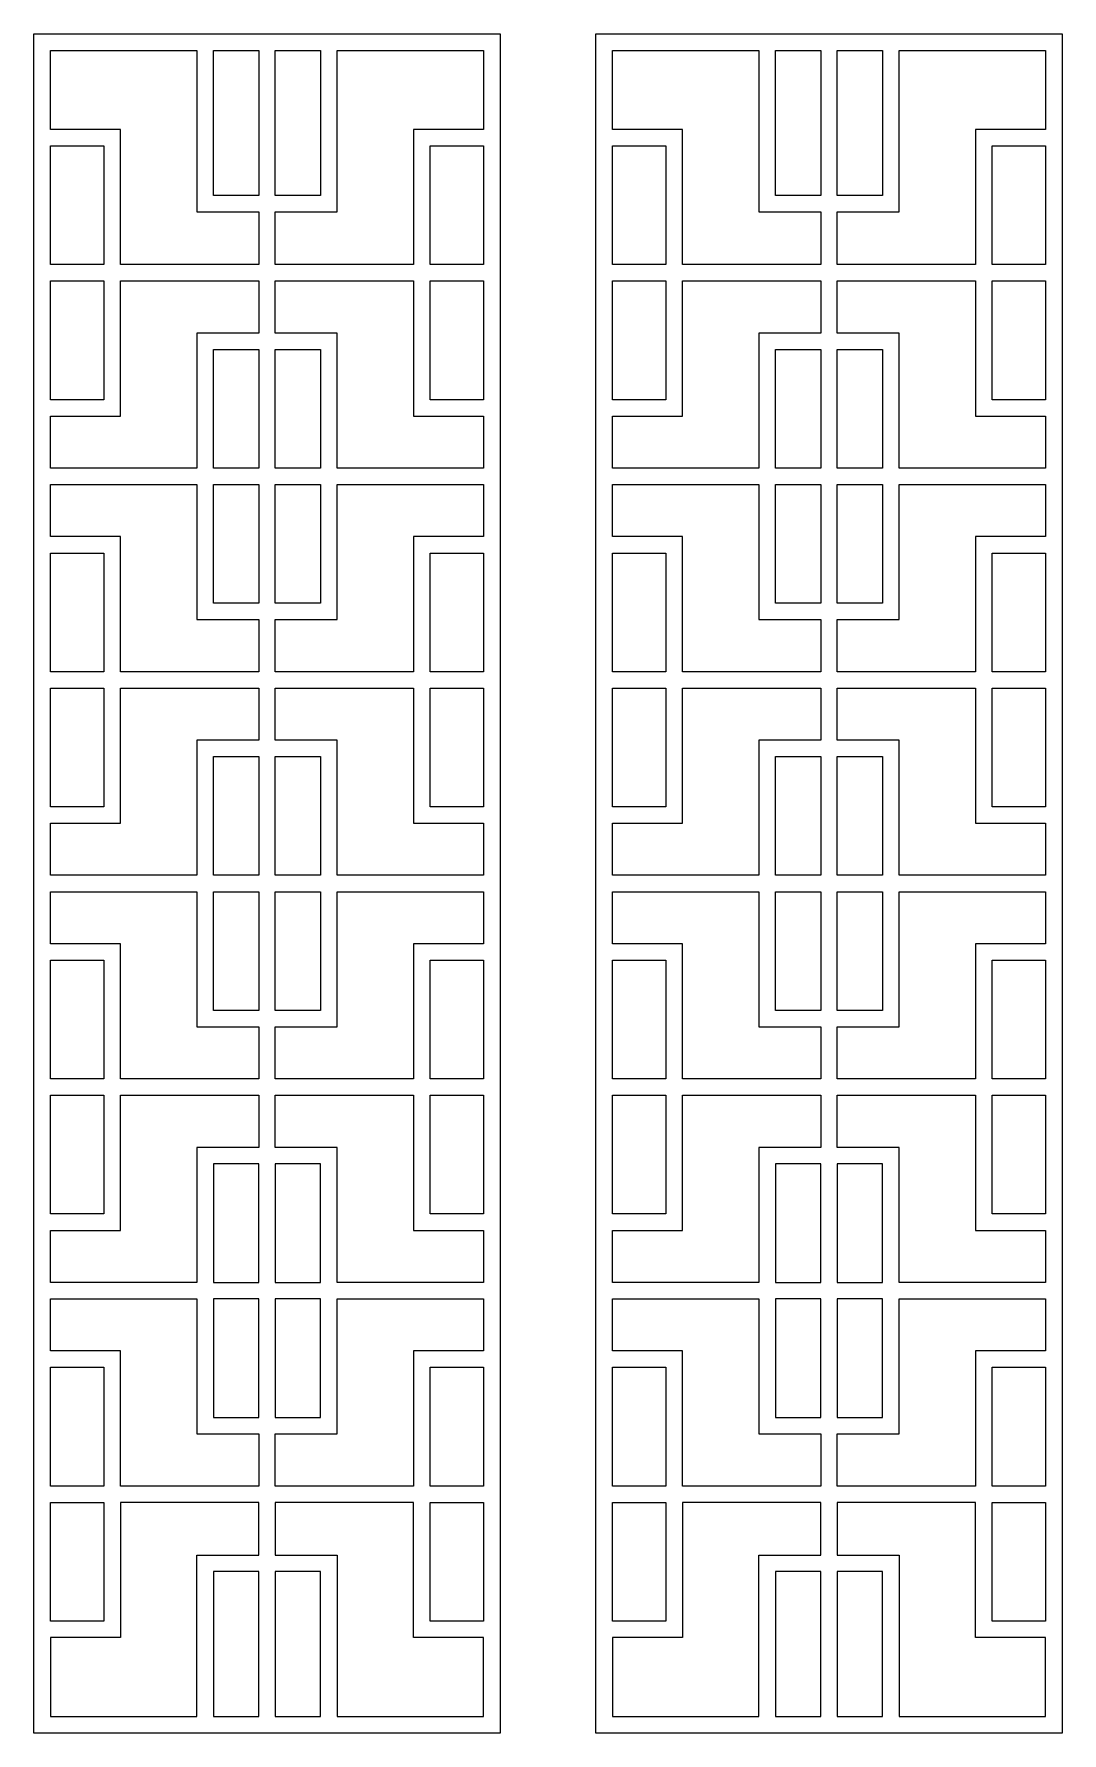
# Model space of a CAD drawing. Header units: centimetres. Extents: x -9.1 to 7.2, y -13.6 to 13.3.
import ezdxf

# ---------------------------------------------------------------- set-up
doc = ezdxf.new("R2010")
doc.units = ezdxf.units.CM
doc.header["$MEASUREMENT"] = 0
doc.layers.add('layer 1', color=7, linetype='Continuous')

msp = doc.modelspace()

# ---------------------------------------------------------------- linework, layer by layer
at = {"layer": 'layer 1', "color": 250, "lineweight": 9}
for points, knots in [([(-4.30971, -13.63928), (-4.30971, -13.63928), (-4.30971, -13.63928), (-4.30971, -13.63928), (-4.30971, -13.63928), (-4.30971, -13.63928), (-3.59599, -13.63928), (-3.59599, -13.63928), (-3.59599, -13.63928), (-3.59599, -13.63928), (-3.59599, -13.63928), (-3.59599, -13.63928), (-3.59599, -13.63928), (-3.59599, -13.63928), (-3.39989, -13.63928), (-3.39989, -13.63928), (-3.39989, -13.63928), (-3.39989, -13.63928), (-3.39989, -13.63928), (-3.39989, -13.63928), (-3.39989, -13.63928), (-3.39989, -13.63928), (-1.72777, -13.63928), (-1.72777, -13.63928), (-1.72777, -13.63928), (-1.72777, -13.63928), (-1.72777, -12.12578), (-1.72777, -12.12578), (-1.72777, -12.12578), (-1.72777, -12.12578), (-1.72777, -11.86626), (-1.72777, -11.86626), (-1.72777, -11.86626), (-1.72777, -11.86626), (-1.72777, -11.47872), (-1.72777, -11.47872), (-1.72777, -11.47872), (-1.72777, -11.47872), (-1.72777, -11.28409), (-1.72777, -11.28409), (-1.72777, -11.28409), (-1.72777, -11.28409), (-1.72777, -9.98479), (-1.72777, -9.98479), (-1.72777, -9.98479), (-1.72777, -9.98479), (-1.72777, -9.72528), (-1.72777, -9.72528), (-1.72777, -9.72528), (-1.72777, -9.72528), (-1.72777, -9.12587), (-1.72777, -9.12587), (-1.72777, -9.12587), (-1.72777, -9.12587), (-1.72777, -8.93123), (-1.72777, -8.93123), (-1.72777, -8.93123), (-1.72777, -8.93123), (-1.72777, -7.84381), (-1.72777, -7.84381), (-1.72777, -7.84381), (-1.72777, -7.84381), (-1.72777, -7.58429), (-1.72777, -7.58429), (-1.72777, -7.58429), (-1.72777, -7.58429), (-1.72777, -6.80556), (-1.72777, -6.80556), (-1.72777, -6.80556), (-1.72777, -6.80556), (-1.72777, -6.75879), (-1.72777, -6.75879), (-1.72777, -6.75879), (-1.72777, -6.75879), (-1.72777, -6.61093), (-1.72777, -6.61093), (-1.72777, -6.61093), (-1.72777, -6.61093), (-1.72777, -6.49928), (-1.72777, -6.49928), (-1.72777, -6.49928), (-1.72777, -6.49928), (-1.72777, -5.67377), (-1.72777, -5.67377), (-1.72777, -5.67377), (-1.72777, -5.67377), (-1.72777, -5.41426), (-1.72777, -5.41426), (-1.72777, -5.41426), (-1.72777, -5.41426), (-1.72777, -4.64614), (-1.72777, -4.64614), (-1.72777, -4.64614), (-1.72777, -4.64614), (-1.72777, -4.4515), (-1.72777, -4.4515), (-1.72777, -4.4515), (-1.72777, -4.4515), (-1.72777, -3.53279), (-1.72777, -3.53279), (-1.72777, -3.53279), (-1.72777, -3.53279), (-1.72777, -3.27328), (-1.72777, -3.27328), (-1.72777, -3.27328), (-1.72777, -3.27328), (-1.72777, -2.48671), (-1.72777, -2.48671), (-1.72777, -2.48671), (-1.72777, -2.48671), (-1.72777, -2.29207), (-1.72777, -2.29207), (-1.72777, -2.29207), (-1.72777, -2.29207), (-1.72777, -1.39181), (-1.72777, -1.39181), (-1.72777, -1.39181), (-1.72777, -1.39181), (-1.72777, -1.13229), (-1.72777, -1.13229), (-1.72777, -1.13229), (-1.72777, -1.13229), (-1.72777, -0.30679), (-1.72777, -0.30679), (-1.72777, -0.30679), (-1.72777, -0.30679), (-1.72777, -0.13284), (-1.72777, -0.13284), (-1.72777, -0.13284), (-1.72777, -0.13284), (-1.72777, -0.04727), (-1.72777, -0.04727), (-1.72777, -0.04727), (-1.72777, -0.04727), (-1.72777, 0.06179), (-1.72777, 0.06179), (-1.72777, 0.06179), (-1.72777, 0.06179), (-1.72777, 0.77823), (-1.72777, 0.77823), (-1.72777, 0.77823), (-1.72777, 0.77823), (-1.72777, 1.03774), (-1.72777, 1.03774), (-1.72777, 1.03774), (-1.72777, 1.03774), (-1.72777, 2.15472), (-1.72777, 2.15472), (-1.72777, 2.15472), (-1.72777, 2.15472), (-1.72777, 2.34935), (-1.72777, 2.34935), (-1.72777, 2.34935), (-1.72777, 2.34935), (-1.72777, 2.91921), (-1.72777, 2.91921), (-1.72777, 2.91921), (-1.72777, 2.91921), (-1.72777, 3.17873), (-1.72777, 3.17873), (-1.72777, 3.17873), (-1.72777, 3.17873), (-1.72777, 4.2159), (-1.72777, 4.2159), (-1.72777, 4.2159), (-1.72777, 4.2159), (-1.72777, 4.41053), (-1.72777, 4.41053), (-1.72777, 4.41053), (-1.72777, 4.41053), (-1.72777, 5.0602), (-1.72777, 5.0602), (-1.72777, 5.0602), (-1.72777, 5.0602), (-1.72777, 5.31971), (-1.72777, 5.31971), (-1.72777, 5.31971), (-1.72777, 5.31971), (-1.72777, 6.14522), (-1.72777, 6.14522), (-1.72777, 6.14522), (-1.72777, 6.14522), (-1.72777, 6.27708), (-1.72777, 6.27708), (-1.72777, 6.27708), (-1.72777, 6.27708), (-1.72777, 6.40473), (-1.72777, 6.40473), (-1.72777, 6.40473), (-1.72777, 6.40473), (-1.72777, 6.47171), (-1.72777, 6.47171), (-1.72777, 6.47171), (-1.72777, 6.47171), (-1.72777, 7.23023), (-1.72777, 7.23023), (-1.72777, 7.23023), (-1.72777, 7.23023), (-1.72777, 7.48975), (-1.72777, 7.48975), (-1.72777, 7.48975), (-1.72777, 7.48975), (-1.72777, 8.5703), (-1.72777, 8.5703), (-1.72777, 8.5703), (-1.72777, 8.5703), (-1.72777, 8.76494), (-1.72777, 8.76494), (-1.72777, 8.76494), (-1.72777, 8.76494), (-1.72777, 9.37122), (-1.72777, 9.37122), (-1.72777, 9.37122), (-1.72777, 9.37122), (-1.72777, 9.63073), (-1.72777, 9.63073), (-1.72777, 9.63073), (-1.72777, 9.63073), (-1.72777, 10.93002), (-1.72777, 10.93002), (-1.72777, 10.93002), (-1.72777, 10.93002), (-1.72777, 11.12466), (-1.72777, 11.12466), (-1.72777, 11.12466), (-1.72777, 11.12466), (-1.72777, 11.5122), (-1.72777, 11.5122), (-1.72777, 11.5122), (-1.72777, 11.5122), (-1.72777, 11.77172), (-1.72777, 11.77172), (-1.72777, 11.77172), (-1.72777, 11.77172), (-1.72777, 13.28522), (-1.72777, 13.28522), (-1.72777, 13.28522), (-1.72777, 13.28522), (-3.39989, 13.28522), (-3.39989, 13.28522), (-3.39989, 13.28522), (-3.39989, 13.28522), (-3.39989, 13.28522), (-3.39989, 13.28522), (-3.39989, 13.28522), (-3.39989, 13.28522), (-3.59599, 13.28522), (-3.59599, 13.28522), (-3.59599, 13.28522), (-3.59599, 13.28522), (-3.59599, 13.28522), (-3.59599, 13.28522), (-3.59599, 13.28522), (-3.59599, 13.28522), (-4.30971, 13.28522), (-4.30971, 13.28522), (-4.30971, 13.28522), (-4.30971, 13.28522), (-4.30971, 13.28522), (-4.30971, 13.28522), (-4.30971, 13.28522), (-4.30971, 13.28522), (-4.57118, 13.28522), (-4.57118, 13.28522), (-4.57118, 13.28522), (-4.57118, 13.28522), (-4.57118, 13.28522), (-4.57118, 13.28522), (-4.57118, 13.28522), (-4.57118, 13.28522), (-5.2902, 13.28522), (-5.2902, 13.28522), (-5.2902, 13.28522), (-5.2902, 13.28522), (-5.2902, 13.28522), (-5.2902, 13.28522), (-5.2902, 13.28522), (-5.2902, 13.28522), (-5.32288, 13.28522), (-5.32288, 13.28522), (-5.32288, 13.28522), (-5.32288, 13.28522), (-5.32288, 13.28522), (-5.32288, 13.28522), (-5.32288, 13.28522), (-5.32288, 13.28522), (-5.51898, 13.28522), (-5.51898, 13.28522), (-5.51898, 13.28522), (-5.51898, 13.28522), (-5.51898, 13.28522), (-5.51898, 13.28522), (-5.51898, 13.28522), (-5.51898, 13.28522), (-5.55166, 13.28522), (-5.55166, 13.28522), (-5.55166, 13.28522), (-5.55166, 13.28522), (-5.55166, 13.28522), (-5.55166, 13.28522), (-5.55166, 13.28522), (-5.55166, 13.28522), (-6.27068, 13.28522), (-6.27068, 13.28522), (-6.27068, 13.28522), (-6.27068, 13.28522), (-6.27068, 13.28522), (-6.27068, 13.28522), (-6.27068, 13.28522), (-6.27068, 13.28522), (-6.53215, 13.28522), (-6.53215, 13.28522), (-6.53215, 13.28522), (-6.53215, 13.28522), (-6.53215, 13.28522), (-6.53215, 13.28522), (-6.53215, 13.28522), (-6.53215, 13.28522), (-7.24587, 13.28522), (-7.24587, 13.28522), (-7.24587, 13.28522), (-7.24587, 13.28522), (-7.24587, 13.28522), (-7.24587, 13.28522), (-7.24587, 13.28522), (-7.24587, 13.28522), (-7.44197, 13.28522), (-7.44197, 13.28522), (-7.44197, 13.28522), (-7.44197, 13.28522), (-7.44197, 13.28522), (-7.44197, 13.28522), (-7.44197, 13.28522), (-7.44197, 13.28522), (-9.11409, 13.28522), (-9.11409, 13.28522), (-9.11409, 13.28522), (-9.11409, 13.28522), (-9.11409, 11.77172), (-9.11409, 11.77172), (-9.11409, 11.77172), (-9.11409, 11.77172), (-9.11409, 11.5122), (-9.11409, 11.5122), (-9.11409, 11.5122), (-9.11409, 11.5122), (-9.11409, 11.12466), (-9.11409, 11.12466), (-9.11409, 11.12466), (-9.11409, 11.12466), (-9.11409, 10.93002), (-9.11409, 10.93002), (-9.11409, 10.93002), (-9.11409, 10.93002), (-9.11409, 9.63073), (-9.11409, 9.63073), (-9.11409, 9.63073), (-9.11409, 9.63073), (-9.11409, 9.37122), (-9.11409, 9.37122), (-9.11409, 9.37122), (-9.11409, 9.37122), (-9.11409, 8.76494), (-9.11409, 8.76494), (-9.11409, 8.76494), (-9.11409, 8.76494), (-9.11409, 8.5703), (-9.11409, 8.5703), (-9.11409, 8.5703), (-9.11409, 8.5703), (-9.11409, 7.48975), (-9.11409, 7.48975), (-9.11409, 7.48975), (-9.11409, 7.48975), (-9.11409, 7.23023), (-9.11409, 7.23023), (-9.11409, 7.23023), (-9.11409, 7.23023), (-9.11409, 6.47171), (-9.11409, 6.47171), (-9.11409, 6.47171), (-9.11409, 6.47171), (-9.11409, 6.40473), (-9.11409, 6.40473), (-9.11409, 6.40473), (-9.11409, 6.40473), (-9.11409, 6.27708), (-9.11409, 6.27708), (-9.11409, 6.27708), (-9.11409, 6.27708), (-9.11409, 6.14522), (-9.11409, 6.14522), (-9.11409, 6.14522), (-9.11409, 6.14522), (-9.11409, 5.31971), (-9.11409, 5.31971), (-9.11409, 5.31971), (-9.11409, 5.31971), (-9.11409, 5.0602), (-9.11409, 5.0602), (-9.11409, 5.0602), (-9.11409, 5.0602), (-9.11409, 4.41053), (-9.11409, 4.41053), (-9.11409, 4.41053), (-9.11409, 4.41053), (-9.11409, 4.2159), (-9.11409, 4.2159), (-9.11409, 4.2159), (-9.11409, 4.2159), (-9.11409, 3.17873), (-9.11409, 3.17873), (-9.11409, 3.17873), (-9.11409, 3.17873), (-9.11409, 2.91921), (-9.11409, 2.91921), (-9.11409, 2.91921), (-9.11409, 2.91921), (-9.11409, 2.34935), (-9.11409, 2.34935), (-9.11409, 2.34935), (-9.11409, 2.34935), (-9.11409, 2.15472), (-9.11409, 2.15472), (-9.11409, 2.15472), (-9.11409, 2.15472), (-9.11409, 1.03774), (-9.11409, 1.03774), (-9.11409, 1.03774), (-9.11409, 1.03774), (-9.11409, 0.77823), (-9.11409, 0.77823), (-9.11409, 0.77823), (-9.11409, 0.77823), (-9.11409, 0.06179), (-9.11409, 0.06179), (-9.11409, 0.06179), (-9.11409, 0.06179), (-9.11409, -0.04727), (-9.11409, -0.04727), (-9.11409, -0.04727), (-9.11409, -0.04727), (-9.11409, -0.13284), (-9.11409, -0.13284), (-9.11409, -0.13284), (-9.11409, -0.13284), (-9.11409, -0.30679), (-9.11409, -0.30679), (-9.11409, -0.30679), (-9.11409, -0.30679), (-9.11409, -1.13229), (-9.11409, -1.13229), (-9.11409, -1.13229), (-9.11409, -1.13229), (-9.11409, -1.39181), (-9.11409, -1.39181), (-9.11409, -1.39181), (-9.11409, -1.39181), (-9.11409, -2.29207), (-9.11409, -2.29207), (-9.11409, -2.29207), (-9.11409, -2.29207), (-9.11409, -2.48671), (-9.11409, -2.48671), (-9.11409, -2.48671), (-9.11409, -2.48671), (-9.11409, -3.27328), (-9.11409, -3.27328), (-9.11409, -3.27328), (-9.11409, -3.27328), (-9.11409, -3.53279), (-9.11409, -3.53279), (-9.11409, -3.53279), (-9.11409, -3.53279), (-9.11409, -4.4515), (-9.11409, -4.4515), (-9.11409, -4.4515), (-9.11409, -4.4515), (-9.11409, -4.64614), (-9.11409, -4.64614), (-9.11409, -4.64614), (-9.11409, -4.64614), (-9.11409, -5.41426), (-9.11409, -5.41426), (-9.11409, -5.41426), (-9.11409, -5.41426), (-9.11409, -5.67377), (-9.11409, -5.67377), (-9.11409, -5.67377), (-9.11409, -5.67377), (-9.11409, -6.49928), (-9.11409, -6.49928), (-9.11409, -6.49928), (-9.11409, -6.49928), (-9.11409, -6.61093), (-9.11409, -6.61093), (-9.11409, -6.61093), (-9.11409, -6.61093), (-9.11409, -6.75879), (-9.11409, -6.75879), (-9.11409, -6.75879), (-9.11409, -6.75879), (-9.11409, -6.80556), (-9.11409, -6.80556), (-9.11409, -6.80556), (-9.11409, -6.80556), (-9.11409, -7.58429), (-9.11409, -7.58429), (-9.11409, -7.58429), (-9.11409, -7.58429), (-9.11409, -7.84381), (-9.11409, -7.84381), (-9.11409, -7.84381), (-9.11409, -7.84381), (-9.11409, -8.93123), (-9.11409, -8.93123), (-9.11409, -8.93123), (-9.11409, -8.93123), (-9.11409, -9.12587), (-9.11409, -9.12587), (-9.11409, -9.12587), (-9.11409, -9.12587), (-9.11409, -9.72528), (-9.11409, -9.72528), (-9.11409, -9.72528), (-9.11409, -9.72528), (-9.11409, -9.98479), (-9.11409, -9.98479), (-9.11409, -9.98479), (-9.11409, -9.98479), (-9.11409, -11.28409), (-9.11409, -11.28409), (-9.11409, -11.28409), (-9.11409, -11.28409), (-9.11409, -11.47872), (-9.11409, -11.47872), (-9.11409, -11.47872), (-9.11409, -11.47872), (-9.11409, -11.86626), (-9.11409, -11.86626), (-9.11409, -11.86626), (-9.11409, -11.86626), (-9.11409, -12.12578), (-9.11409, -12.12578), (-9.11409, -12.12578), (-9.11409, -12.12578), (-9.11409, -13.63928), (-9.11409, -13.63928), (-9.11409, -13.63928), (-9.11409, -13.63928), (-7.44197, -13.63928), (-7.44197, -13.63928), (-7.44197, -13.63928), (-7.44197, -13.63928), (-7.44197, -13.63928), (-7.44197, -13.63928), (-7.44197, -13.63928), (-7.44197, -13.63928), (-7.24587, -13.63928), (-7.24587, -13.63928), (-7.24587, -13.63928), (-7.24587, -13.63928), (-7.24587, -13.63928), (-7.24587, -13.63928), (-7.24587, -13.63928), (-7.24587, -13.63928), (-6.53215, -13.63928), (-6.53215, -13.63928), (-6.53215, -13.63928), (-6.53215, -13.63928), (-6.53215, -13.63928), (-6.53215, -13.63928), (-6.53215, -13.63928), (-6.53215, -13.63928), (-6.27068, -13.63928), (-6.27068, -13.63928), (-6.27068, -13.63928), (-6.27068, -13.63928), (-6.27068, -13.63928), (-6.27068, -13.63928), (-6.27068, -13.63928), (-6.27068, -13.63928), (-5.55166, -13.63928), (-5.55166, -13.63928), (-5.55166, -13.63928), (-5.55166, -13.63928), (-5.55166, -13.63928), (-5.55166, -13.63928), (-5.55166, -13.63928), (-5.55166, -13.63928), (-5.51898, -13.63928), (-5.51898, -13.63928), (-5.51898, -13.63928), (-5.51898, -13.63928), (-5.51898, -13.63928), (-5.51898, -13.63928), (-5.51898, -13.63928), (-5.51898, -13.63928), (-5.32288, -13.63928), (-5.32288, -13.63928), (-5.32288, -13.63928), (-5.32288, -13.63928), (-5.32288, -13.63928), (-5.32288, -13.63928), (-5.32288, -13.63928), (-5.32288, -13.63928), (-5.2902, -13.63928), (-5.2902, -13.63928), (-5.2902, -13.63928), (-5.2902, -13.63928), (-5.2902, -13.63928), (-5.2902, -13.63928), (-5.2902, -13.63928), (-5.2902, -13.63928), (-4.57118, -13.63928), (-4.57118, -13.63928), (-4.57118, -13.63928), (-4.57118, -13.63928), (-4.57118, -13.63928), (-4.57118, -13.63928), (-4.57118, -13.63928), (-4.57118, -13.63928), (-4.30971, -13.63928), (-4.30971, -13.63928)], [0, 0, 0, 0, 0.00636943, 0.00636943, 0.00636943, 0.00636943, 0.01273885, 0.01273885, 0.01273885, 0.01273885, 0.01910828, 0.01910828, 0.01910828, 0.01910828, 0.02547771, 0.02547771, 0.02547771, 0.02547771, 0.03184713, 0.03184713, 0.03184713, 0.03184713, 0.03821656, 0.03821656, 0.03821656, 0.03821656, 0.04458599, 0.04458599, 0.04458599, 0.04458599, 0.05095541, 0.05095541, 0.05095541, 0.05095541, 0.05732484, 0.05732484, 0.05732484, 0.05732484, 0.06369427, 0.06369427, 0.06369427, 0.06369427, 0.07006369, 0.07006369, 0.07006369, 0.07006369, 0.07643312, 0.07643312, 0.07643312, 0.07643312, 0.08280255, 0.08280255, 0.08280255, 0.08280255, 0.08917197, 0.08917197, 0.08917197, 0.08917197, 0.0955414, 0.0955414, 0.0955414, 0.0955414, 0.10191083, 0.10191083, 0.10191083, 0.10191083, 0.10828025, 0.10828025, 0.10828025, 0.10828025, 0.11464968, 0.11464968, 0.11464968, 0.11464968, 0.12101911, 0.12101911, 0.12101911, 0.12101911, 0.12738854, 0.12738854, 0.12738854, 0.12738854, 0.13375796, 0.13375796, 0.13375796, 0.13375796, 0.14012739, 0.14012739, 0.14012739, 0.14012739, 0.14649682, 0.14649682, 0.14649682, 0.14649682, 0.15286624, 0.15286624, 0.15286624, 0.15286624, 0.15923567, 0.15923567, 0.15923567, 0.15923567, 0.1656051, 0.1656051, 0.1656051, 0.1656051, 0.17197452, 0.17197452, 0.17197452, 0.17197452, 0.17834395, 0.17834395, 0.17834395, 0.17834395, 0.18471338, 0.18471338, 0.18471338, 0.18471338, 0.1910828, 0.1910828, 0.1910828, 0.1910828, 0.19745223, 0.19745223, 0.19745223, 0.19745223, 0.20382166, 0.20382166, 0.20382166, 0.20382166, 0.21019108, 0.21019108, 0.21019108, 0.21019108, 0.21656051, 0.21656051, 0.21656051, 0.21656051, 0.22292994, 0.22292994, 0.22292994, 0.22292994, 0.22929936, 0.22929936, 0.22929936, 0.22929936, 0.23566879, 0.23566879, 0.23566879, 0.23566879, 0.24203822, 0.24203822, 0.24203822, 0.24203822, 0.24840764, 0.24840764, 0.24840764, 0.24840764, 0.25477707, 0.25477707, 0.25477707, 0.25477707, 0.2611465, 0.2611465, 0.2611465, 0.2611465, 0.26751592, 0.26751592, 0.26751592, 0.26751592, 0.27388535, 0.27388535, 0.27388535, 0.27388535, 0.28025478, 0.28025478, 0.28025478, 0.28025478, 0.2866242, 0.2866242, 0.2866242, 0.2866242, 0.29299363, 0.29299363, 0.29299363, 0.29299363, 0.29936306, 0.29936306, 0.29936306, 0.29936306, 0.30573248, 0.30573248, 0.30573248, 0.30573248, 0.31210191, 0.31210191, 0.31210191, 0.31210191, 0.31847134, 0.31847134, 0.31847134, 0.31847134, 0.32484076, 0.32484076, 0.32484076, 0.32484076, 0.33121019, 0.33121019, 0.33121019, 0.33121019, 0.33757962, 0.33757962, 0.33757962, 0.33757962, 0.34394904, 0.34394904, 0.34394904, 0.34394904, 0.35031847, 0.35031847, 0.35031847, 0.35031847, 0.3566879, 0.3566879, 0.3566879, 0.3566879, 0.36305732, 0.36305732, 0.36305732, 0.36305732, 0.36942675, 0.36942675, 0.36942675, 0.36942675, 0.37579618, 0.37579618, 0.37579618, 0.37579618, 0.38216561, 0.38216561, 0.38216561, 0.38216561, 0.38853503, 0.38853503, 0.38853503, 0.38853503, 0.39490446, 0.39490446, 0.39490446, 0.39490446, 0.40127389, 0.40127389, 0.40127389, 0.40127389, 0.40764331, 0.40764331, 0.40764331, 0.40764331, 0.41401274, 0.41401274, 0.41401274, 0.41401274, 0.42038217, 0.42038217, 0.42038217, 0.42038217, 0.42675159, 0.42675159, 0.42675159, 0.42675159, 0.43312102, 0.43312102, 0.43312102, 0.43312102, 0.43949045, 0.43949045, 0.43949045, 0.43949045, 0.44585987, 0.44585987, 0.44585987, 0.44585987, 0.4522293, 0.4522293, 0.4522293, 0.4522293, 0.45859873, 0.45859873, 0.45859873, 0.45859873, 0.46496815, 0.46496815, 0.46496815, 0.46496815, 0.47133758, 0.47133758, 0.47133758, 0.47133758, 0.47770701, 0.47770701, 0.47770701, 0.47770701, 0.48407643, 0.48407643, 0.48407643, 0.48407643, 0.49044586, 0.49044586, 0.49044586, 0.49044586, 0.49681529, 0.49681529, 0.49681529, 0.49681529, 0.50318471, 0.50318471, 0.50318471, 0.50318471, 0.50955414, 0.50955414, 0.50955414, 0.50955414, 0.51592357, 0.51592357, 0.51592357, 0.51592357, 0.52229299, 0.52229299, 0.52229299, 0.52229299, 0.52866242, 0.52866242, 0.52866242, 0.52866242, 0.53503185, 0.53503185, 0.53503185, 0.53503185, 0.54140127, 0.54140127, 0.54140127, 0.54140127, 0.5477707, 0.5477707, 0.5477707, 0.5477707, 0.55414013, 0.55414013, 0.55414013, 0.55414013, 0.56050955, 0.56050955, 0.56050955, 0.56050955, 0.56687898, 0.56687898, 0.56687898, 0.56687898, 0.57324841, 0.57324841, 0.57324841, 0.57324841, 0.57961783, 0.57961783, 0.57961783, 0.57961783, 0.58598726, 0.58598726, 0.58598726, 0.58598726, 0.59235669, 0.59235669, 0.59235669, 0.59235669, 0.59872611, 0.59872611, 0.59872611, 0.59872611, 0.60509554, 0.60509554, 0.60509554, 0.60509554, 0.61146497, 0.61146497, 0.61146497, 0.61146497, 0.61783439, 0.61783439, 0.61783439, 0.61783439, 0.62420382, 0.62420382, 0.62420382, 0.62420382, 0.63057325, 0.63057325, 0.63057325, 0.63057325, 0.63694268, 0.63694268, 0.63694268, 0.63694268, 0.6433121, 0.6433121, 0.6433121, 0.6433121, 0.64968153, 0.64968153, 0.64968153, 0.64968153, 0.65605096, 0.65605096, 0.65605096, 0.65605096, 0.66242038, 0.66242038, 0.66242038, 0.66242038, 0.66878981, 0.66878981, 0.66878981, 0.66878981, 0.67515924, 0.67515924, 0.67515924, 0.67515924, 0.68152866, 0.68152866, 0.68152866, 0.68152866, 0.68789809, 0.68789809, 0.68789809, 0.68789809, 0.69426752, 0.69426752, 0.69426752, 0.69426752, 0.70063694, 0.70063694, 0.70063694, 0.70063694, 0.70700637, 0.70700637, 0.70700637, 0.70700637, 0.7133758, 0.7133758, 0.7133758, 0.7133758, 0.71974522, 0.71974522, 0.71974522, 0.71974522, 0.72611465, 0.72611465, 0.72611465, 0.72611465, 0.73248408, 0.73248408, 0.73248408, 0.73248408, 0.7388535, 0.7388535, 0.7388535, 0.7388535, 0.74522293, 0.74522293, 0.74522293, 0.74522293, 0.75159236, 0.75159236, 0.75159236, 0.75159236, 0.75796178, 0.75796178, 0.75796178, 0.75796178, 0.76433121, 0.76433121, 0.76433121, 0.76433121, 0.77070064, 0.77070064, 0.77070064, 0.77070064, 0.77707006, 0.77707006, 0.77707006, 0.77707006, 0.78343949, 0.78343949, 0.78343949, 0.78343949, 0.78980892, 0.78980892, 0.78980892, 0.78980892, 0.79617834, 0.79617834, 0.79617834, 0.79617834, 0.80254777, 0.80254777, 0.80254777, 0.80254777, 0.8089172, 0.8089172, 0.8089172, 0.8089172, 0.81528662, 0.81528662, 0.81528662, 0.81528662, 0.82165605, 0.82165605, 0.82165605, 0.82165605, 0.82802548, 0.82802548, 0.82802548, 0.82802548, 0.8343949, 0.8343949, 0.8343949, 0.8343949, 0.84076433, 0.84076433, 0.84076433, 0.84076433, 0.84713376, 0.84713376, 0.84713376, 0.84713376, 0.85350318, 0.85350318, 0.85350318, 0.85350318, 0.85987261, 0.85987261, 0.85987261, 0.85987261, 0.86624204, 0.86624204, 0.86624204, 0.86624204, 0.87261146, 0.87261146, 0.87261146, 0.87261146, 0.87898089, 0.87898089, 0.87898089, 0.87898089, 0.88535032, 0.88535032, 0.88535032, 0.88535032, 0.89171975, 0.89171975, 0.89171975, 0.89171975, 0.89808917, 0.89808917, 0.89808917, 0.89808917, 0.9044586, 0.9044586, 0.9044586, 0.9044586, 0.91082803, 0.91082803, 0.91082803, 0.91082803, 0.91719745, 0.91719745, 0.91719745, 0.91719745, 0.92356688, 0.92356688, 0.92356688, 0.92356688, 0.92993631, 0.92993631, 0.92993631, 0.92993631, 0.93630573, 0.93630573, 0.93630573, 0.93630573, 0.94267516, 0.94267516, 0.94267516, 0.94267516, 0.94904459, 0.94904459, 0.94904459, 0.94904459, 0.95541401, 0.95541401, 0.95541401, 0.95541401, 0.96178344, 0.96178344, 0.96178344, 0.96178344, 0.96815287, 0.96815287, 0.96815287, 0.96815287, 0.97452229, 0.97452229, 0.97452229, 0.97452229, 0.98089172, 0.98089172, 0.98089172, 0.98089172, 0.98726115, 0.98726115, 0.98726115, 0.98726115, 1, 1, 1, 1]), ([(-5.55166, 10.46443), (-5.55166, 10.46443), (-6.53215, 10.46443), (-6.53215, 10.46443), (-6.53215, 10.46443), (-6.53215, 10.46443), (-6.53215, 13.0257), (-6.53215, 13.0257), (-6.53215, 13.0257), (-6.53215, 13.0257), (-8.85263, 13.0257), (-8.85263, 13.0257), (-8.85263, 13.0257), (-8.85263, 13.0257), (-8.85263, 11.77172), (-8.85263, 11.77172), (-8.85263, 11.77172), (-8.85263, 11.77172), (-7.74314, 11.77172), (-7.74314, 11.77172), (-7.74314, 11.77172), (-7.74314, 11.77172), (-7.74314, 9.63073), (-7.74314, 9.63073), (-7.74314, 9.63073), (-7.74314, 9.63073), (-5.55166, 9.63073), (-5.55166, 9.63073), (-5.55166, 9.63073), (-5.55166, 9.63073), (-5.55166, 10.46443), (-5.55166, 10.46443)], [0, 0, 0, 0, 0.11111111, 0.11111111, 0.11111111, 0.11111111, 0.22222222, 0.22222222, 0.22222222, 0.22222222, 0.33333333, 0.33333333, 0.33333333, 0.33333333, 0.44444444, 0.44444444, 0.44444444, 0.44444444, 0.55555556, 0.55555556, 0.55555556, 0.55555556, 0.66666667, 0.66666667, 0.66666667, 0.66666667, 0.77777778, 0.77777778, 0.77777778, 0.77777778, 1, 1, 1, 1]), ([(-6.27068, 13.0257), (-6.27068, 13.0257), (-6.27068, 10.72395), (-6.27068, 10.72395), (-6.27068, 10.72395), (-6.27068, 10.72395), (-5.55166, 10.72395), (-5.55166, 10.72395), (-5.55166, 10.72395), (-5.55166, 10.72395), (-5.55166, 13.0257), (-5.55166, 13.0257), (-5.55166, 13.0257), (-5.55166, 13.0257), (-6.27068, 13.0257), (-6.27068, 13.0257)], [0, 0, 0, 0, 0.2, 0.2, 0.2, 0.2, 0.4, 0.4, 0.4, 0.4, 0.6, 0.6, 0.6, 0.6, 1, 1, 1, 1]), ([(-4.30971, 13.0257), (-4.30971, 13.0257), (-4.30971, 10.46443), (-4.30971, 10.46443), (-4.30971, 10.46443), (-4.30971, 10.46443), (-5.2902, 10.46443), (-5.2902, 10.46443), (-5.2902, 10.46443), (-5.2902, 10.46443), (-5.2902, 9.63073), (-5.2902, 9.63073), (-5.2902, 9.63073), (-5.2902, 9.63073), (-3.09872, 9.63073), (-3.09872, 9.63073), (-3.09872, 9.63073), (-3.09872, 9.63073), (-3.09872, 11.77172), (-3.09872, 11.77172), (-3.09872, 11.77172), (-3.09872, 11.77172), (-1.98923, 11.77172), (-1.98923, 11.77172), (-1.98923, 11.77172), (-1.98923, 11.77172), (-1.98923, 13.0257), (-1.98923, 13.0257), (-1.98923, 13.0257), (-1.98923, 13.0257), (-4.30971, 13.0257), (-4.30971, 13.0257)], [0, 0, 0, 0, 0.11111111, 0.11111111, 0.11111111, 0.11111111, 0.22222222, 0.22222222, 0.22222222, 0.22222222, 0.33333333, 0.33333333, 0.33333333, 0.33333333, 0.44444444, 0.44444444, 0.44444444, 0.44444444, 0.55555556, 0.55555556, 0.55555556, 0.55555556, 0.66666667, 0.66666667, 0.66666667, 0.66666667, 0.77777778, 0.77777778, 0.77777778, 0.77777778, 1, 1, 1, 1]), ([(-5.2902, 10.72395), (-5.2902, 10.72395), (-4.57118, 10.72395), (-4.57118, 10.72395), (-4.57118, 10.72395), (-4.57118, 10.72395), (-4.57118, 13.0257), (-4.57118, 13.0257), (-4.57118, 13.0257), (-4.57118, 13.0257), (-5.2902, 13.0257), (-5.2902, 13.0257), (-5.2902, 13.0257), (-5.2902, 13.0257), (-5.2902, 10.72395), (-5.2902, 10.72395)], [0, 0, 0, 0, 0.2, 0.2, 0.2, 0.2, 0.4, 0.4, 0.4, 0.4, 0.6, 0.6, 0.6, 0.6, 1, 1, 1, 1]), ([(-8.85263, 9.63073), (-8.85263, 9.63073), (-8.00461, 9.63073), (-8.00461, 9.63073), (-8.00461, 9.63073), (-8.00461, 9.63073), (-8.00461, 11.5122), (-8.00461, 11.5122), (-8.00461, 11.5122), (-8.00461, 11.5122), (-8.85263, 11.5122), (-8.85263, 11.5122), (-8.85263, 11.5122), (-8.85263, 11.5122), (-8.85263, 9.63073), (-8.85263, 9.63073)], [0, 0, 0, 0, 0.2, 0.2, 0.2, 0.2, 0.4, 0.4, 0.4, 0.4, 0.6, 0.6, 0.6, 0.6, 1, 1, 1, 1]), ([(-2.83725, 9.63073), (-2.83725, 9.63073), (-1.98923, 9.63073), (-1.98923, 9.63073), (-1.98923, 9.63073), (-1.98923, 9.63073), (-1.98923, 11.5122), (-1.98923, 11.5122), (-1.98923, 11.5122), (-1.98923, 11.5122), (-2.83725, 11.5122), (-2.83725, 11.5122), (-2.83725, 11.5122), (-2.83725, 11.5122), (-2.83725, 9.63073), (-2.83725, 9.63073)], [0, 0, 0, 0, 0.2, 0.2, 0.2, 0.2, 0.4, 0.4, 0.4, 0.4, 0.6, 0.6, 0.6, 0.6, 1, 1, 1, 1]), ([(-6.53215, 8.54571), (-6.53215, 8.54571), (-5.55166, 8.54571), (-5.55166, 8.54571), (-5.55166, 8.54571), (-5.55166, 8.54571), (-5.55166, 9.37122), (-5.55166, 9.37122), (-5.55166, 9.37122), (-5.55166, 9.37122), (-7.74314, 9.37122), (-7.74314, 9.37122), (-7.74314, 9.37122), (-7.74314, 9.37122), (-7.74314, 7.23023), (-7.74314, 7.23023), (-7.74314, 7.23023), (-7.74314, 7.23023), (-8.85263, 7.23023), (-8.85263, 7.23023), (-8.85263, 7.23023), (-8.85263, 7.23023), (-8.85263, 6.40473), (-8.85263, 6.40473), (-8.85263, 6.40473), (-8.85263, 6.40473), (-6.53215, 6.40473), (-6.53215, 6.40473), (-6.53215, 6.40473), (-6.53215, 6.40473), (-6.53215, 8.54571), (-6.53215, 8.54571)], [0, 0, 0, 0, 0.11111111, 0.11111111, 0.11111111, 0.11111111, 0.22222222, 0.22222222, 0.22222222, 0.22222222, 0.33333333, 0.33333333, 0.33333333, 0.33333333, 0.44444444, 0.44444444, 0.44444444, 0.44444444, 0.55555556, 0.55555556, 0.55555556, 0.55555556, 0.66666667, 0.66666667, 0.66666667, 0.66666667, 0.77777778, 0.77777778, 0.77777778, 0.77777778, 1, 1, 1, 1]), ([(-8.00461, 9.37122), (-8.00461, 9.37122), (-8.85263, 9.37122), (-8.85263, 9.37122), (-8.85263, 9.37122), (-8.85263, 9.37122), (-8.85263, 7.48975), (-8.85263, 7.48975), (-8.85263, 7.48975), (-8.85263, 7.48975), (-8.00461, 7.48975), (-8.00461, 7.48975), (-8.00461, 7.48975), (-8.00461, 7.48975), (-8.00461, 9.37122), (-8.00461, 9.37122)], [0, 0, 0, 0, 0.2, 0.2, 0.2, 0.2, 0.4, 0.4, 0.4, 0.4, 0.6, 0.6, 0.6, 0.6, 1, 1, 1, 1]), ([(-3.09872, 9.37122), (-3.09872, 9.37122), (-5.2902, 9.37122), (-5.2902, 9.37122), (-5.2902, 9.37122), (-5.2902, 9.37122), (-5.2902, 8.54571), (-5.2902, 8.54571), (-5.2902, 8.54571), (-5.2902, 8.54571), (-4.30971, 8.54571), (-4.30971, 8.54571), (-4.30971, 8.54571), (-4.30971, 8.54571), (-4.30971, 6.40473), (-4.30971, 6.40473), (-4.30971, 6.40473), (-4.30971, 6.40473), (-1.98923, 6.40473), (-1.98923, 6.40473), (-1.98923, 6.40473), (-1.98923, 6.40473), (-1.98923, 7.23023), (-1.98923, 7.23023), (-1.98923, 7.23023), (-1.98923, 7.23023), (-3.09872, 7.23023), (-3.09872, 7.23023), (-3.09872, 7.23023), (-3.09872, 7.23023), (-3.09872, 9.37122), (-3.09872, 9.37122)], [0, 0, 0, 0, 0.11111111, 0.11111111, 0.11111111, 0.11111111, 0.22222222, 0.22222222, 0.22222222, 0.22222222, 0.33333333, 0.33333333, 0.33333333, 0.33333333, 0.44444444, 0.44444444, 0.44444444, 0.44444444, 0.55555556, 0.55555556, 0.55555556, 0.55555556, 0.66666667, 0.66666667, 0.66666667, 0.66666667, 0.77777778, 0.77777778, 0.77777778, 0.77777778, 1, 1, 1, 1]), ([(-1.98923, 9.37122), (-1.98923, 9.37122), (-2.83725, 9.37122), (-2.83725, 9.37122), (-2.83725, 9.37122), (-2.83725, 9.37122), (-2.83725, 7.48975), (-2.83725, 7.48975), (-2.83725, 7.48975), (-2.83725, 7.48975), (-1.98923, 7.48975), (-1.98923, 7.48975), (-1.98923, 7.48975), (-1.98923, 7.48975), (-1.98923, 9.37122), (-1.98923, 9.37122)], [0, 0, 0, 0, 0.2, 0.2, 0.2, 0.2, 0.4, 0.4, 0.4, 0.4, 0.6, 0.6, 0.6, 0.6, 1, 1, 1, 1]), ([(-6.27068, 6.40473), (-6.27068, 6.40473), (-5.55166, 6.40473), (-5.55166, 6.40473), (-5.55166, 6.40473), (-5.55166, 6.40473), (-5.55166, 8.2862), (-5.55166, 8.2862), (-5.55166, 8.2862), (-5.55166, 8.2862), (-6.27068, 8.2862), (-6.27068, 8.2862), (-6.27068, 8.2862), (-6.27068, 8.2862), (-6.27068, 6.40473), (-6.27068, 6.40473)], [0, 0, 0, 0, 0.2, 0.2, 0.2, 0.2, 0.4, 0.4, 0.4, 0.4, 0.6, 0.6, 0.6, 0.6, 1, 1, 1, 1]), ([(-5.2902, 6.40473), (-5.2902, 6.40473), (-4.57118, 6.40473), (-4.57118, 6.40473), (-4.57118, 6.40473), (-4.57118, 6.40473), (-4.57118, 8.2862), (-4.57118, 8.2862), (-4.57118, 8.2862), (-4.57118, 8.2862), (-5.2902, 8.2862), (-5.2902, 8.2862), (-5.2902, 8.2862), (-5.2902, 8.2862), (-5.2902, 6.40473), (-5.2902, 6.40473)], [0, 0, 0, 0, 0.2, 0.2, 0.2, 0.2, 0.4, 0.4, 0.4, 0.4, 0.6, 0.6, 0.6, 0.6, 1, 1, 1, 1]), ([(-7.74314, 3.17873), (-7.74314, 3.17873), (-5.55166, 3.17873), (-5.55166, 3.17873), (-5.55166, 3.17873), (-5.55166, 3.17873), (-5.55166, 4.00423), (-5.55166, 4.00423), (-5.55166, 4.00423), (-5.55166, 4.00423), (-6.53215, 4.00423), (-6.53215, 4.00423), (-6.53215, 4.00423), (-6.53215, 4.00423), (-6.53215, 6.14522), (-6.53215, 6.14522), (-6.53215, 6.14522), (-6.53215, 6.14522), (-8.85263, 6.14522), (-8.85263, 6.14522), (-8.85263, 6.14522), (-8.85263, 6.14522), (-8.85263, 5.31971), (-8.85263, 5.31971), (-8.85263, 5.31971), (-8.85263, 5.31971), (-7.74314, 5.31971), (-7.74314, 5.31971), (-7.74314, 5.31971), (-7.74314, 5.31971), (-7.74314, 3.17873), (-7.74314, 3.17873)], [0, 0, 0, 0, 0.11111111, 0.11111111, 0.11111111, 0.11111111, 0.22222222, 0.22222222, 0.22222222, 0.22222222, 0.33333333, 0.33333333, 0.33333333, 0.33333333, 0.44444444, 0.44444444, 0.44444444, 0.44444444, 0.55555556, 0.55555556, 0.55555556, 0.55555556, 0.66666667, 0.66666667, 0.66666667, 0.66666667, 0.77777778, 0.77777778, 0.77777778, 0.77777778, 1, 1, 1, 1]), ([(-5.55166, 6.14522), (-5.55166, 6.14522), (-6.27068, 6.14522), (-6.27068, 6.14522), (-6.27068, 6.14522), (-6.27068, 6.14522), (-6.27068, 4.26375), (-6.27068, 4.26375), (-6.27068, 4.26375), (-6.27068, 4.26375), (-5.55166, 4.26375), (-5.55166, 4.26375), (-5.55166, 4.26375), (-5.55166, 4.26375), (-5.55166, 6.14522), (-5.55166, 6.14522)], [0, 0, 0, 0, 0.2, 0.2, 0.2, 0.2, 0.4, 0.4, 0.4, 0.4, 0.6, 0.6, 0.6, 0.6, 1, 1, 1, 1]), ([(-5.2902, 3.17873), (-5.2902, 3.17873), (-3.09872, 3.17873), (-3.09872, 3.17873), (-3.09872, 3.17873), (-3.09872, 3.17873), (-3.09872, 5.31971), (-3.09872, 5.31971), (-3.09872, 5.31971), (-3.09872, 5.31971), (-1.98923, 5.31971), (-1.98923, 5.31971), (-1.98923, 5.31971), (-1.98923, 5.31971), (-1.98923, 6.14522), (-1.98923, 6.14522), (-1.98923, 6.14522), (-1.98923, 6.14522), (-4.30971, 6.14522), (-4.30971, 6.14522), (-4.30971, 6.14522), (-4.30971, 6.14522), (-4.30971, 4.00423), (-4.30971, 4.00423), (-4.30971, 4.00423), (-4.30971, 4.00423), (-5.2902, 4.00423), (-5.2902, 4.00423), (-5.2902, 4.00423), (-5.2902, 4.00423), (-5.2902, 3.17873), (-5.2902, 3.17873)], [0, 0, 0, 0, 0.11111111, 0.11111111, 0.11111111, 0.11111111, 0.22222222, 0.22222222, 0.22222222, 0.22222222, 0.33333333, 0.33333333, 0.33333333, 0.33333333, 0.44444444, 0.44444444, 0.44444444, 0.44444444, 0.55555556, 0.55555556, 0.55555556, 0.55555556, 0.66666667, 0.66666667, 0.66666667, 0.66666667, 0.77777778, 0.77777778, 0.77777778, 0.77777778, 1, 1, 1, 1]), ([(-4.57118, 6.14522), (-4.57118, 6.14522), (-5.2902, 6.14522), (-5.2902, 6.14522), (-5.2902, 6.14522), (-5.2902, 6.14522), (-5.2902, 4.26375), (-5.2902, 4.26375), (-5.2902, 4.26375), (-5.2902, 4.26375), (-4.57118, 4.26375), (-4.57118, 4.26375), (-4.57118, 4.26375), (-4.57118, 4.26375), (-4.57118, 6.14522), (-4.57118, 6.14522)], [0, 0, 0, 0, 0.2, 0.2, 0.2, 0.2, 0.4, 0.4, 0.4, 0.4, 0.6, 0.6, 0.6, 0.6, 1, 1, 1, 1]), ([(-8.85263, 3.17873), (-8.85263, 3.17873), (-8.00461, 3.17873), (-8.00461, 3.17873), (-8.00461, 3.17873), (-8.00461, 3.17873), (-8.00461, 5.0602), (-8.00461, 5.0602), (-8.00461, 5.0602), (-8.00461, 5.0602), (-8.85263, 5.0602), (-8.85263, 5.0602), (-8.85263, 5.0602), (-8.85263, 5.0602), (-8.85263, 3.17873), (-8.85263, 3.17873)], [0, 0, 0, 0, 0.2, 0.2, 0.2, 0.2, 0.4, 0.4, 0.4, 0.4, 0.6, 0.6, 0.6, 0.6, 1, 1, 1, 1]), ([(-2.83725, 3.17873), (-2.83725, 3.17873), (-1.98923, 3.17873), (-1.98923, 3.17873), (-1.98923, 3.17873), (-1.98923, 3.17873), (-1.98923, 5.0602), (-1.98923, 5.0602), (-1.98923, 5.0602), (-1.98923, 5.0602), (-2.83725, 5.0602), (-2.83725, 5.0602), (-2.83725, 5.0602), (-2.83725, 5.0602), (-2.83725, 3.17873), (-2.83725, 3.17873)], [0, 0, 0, 0, 0.2, 0.2, 0.2, 0.2, 0.4, 0.4, 0.4, 0.4, 0.6, 0.6, 0.6, 0.6, 1, 1, 1, 1]), ([(-8.85263, -0.04727), (-8.85263, -0.04727), (-6.53215, -0.04727), (-6.53215, -0.04727), (-6.53215, -0.04727), (-6.53215, -0.04727), (-6.53215, 2.09371), (-6.53215, 2.09371), (-6.53215, 2.09371), (-6.53215, 2.09371), (-5.55166, 2.09371), (-5.55166, 2.09371), (-5.55166, 2.09371), (-5.55166, 2.09371), (-5.55166, 2.91921), (-5.55166, 2.91921), (-5.55166, 2.91921), (-5.55166, 2.91921), (-7.74314, 2.91921), (-7.74314, 2.91921), (-7.74314, 2.91921), (-7.74314, 2.91921), (-7.74314, 0.77823), (-7.74314, 0.77823), (-7.74314, 0.77823), (-7.74314, 0.77823), (-8.85263, 0.77823), (-8.85263, 0.77823), (-8.85263, 0.77823), (-8.85263, 0.77823), (-8.85263, -0.04727), (-8.85263, -0.04727)], [0, 0, 0, 0, 0.11111111, 0.11111111, 0.11111111, 0.11111111, 0.22222222, 0.22222222, 0.22222222, 0.22222222, 0.33333333, 0.33333333, 0.33333333, 0.33333333, 0.44444444, 0.44444444, 0.44444444, 0.44444444, 0.55555556, 0.55555556, 0.55555556, 0.55555556, 0.66666667, 0.66666667, 0.66666667, 0.66666667, 0.77777778, 0.77777778, 0.77777778, 0.77777778, 1, 1, 1, 1]), ([(-8.00461, 2.91921), (-8.00461, 2.91921), (-8.85263, 2.91921), (-8.85263, 2.91921), (-8.85263, 2.91921), (-8.85263, 2.91921), (-8.85263, 1.03774), (-8.85263, 1.03774), (-8.85263, 1.03774), (-8.85263, 1.03774), (-8.00461, 1.03774), (-8.00461, 1.03774), (-8.00461, 1.03774), (-8.00461, 1.03774), (-8.00461, 2.91921), (-8.00461, 2.91921)], [0, 0, 0, 0, 0.2, 0.2, 0.2, 0.2, 0.4, 0.4, 0.4, 0.4, 0.6, 0.6, 0.6, 0.6, 1, 1, 1, 1]), ([(-4.30971, -0.04727), (-4.30971, -0.04727), (-1.98923, -0.04727), (-1.98923, -0.04727), (-1.98923, -0.04727), (-1.98923, -0.04727), (-1.98923, 0.77823), (-1.98923, 0.77823), (-1.98923, 0.77823), (-1.98923, 0.77823), (-3.09872, 0.77823), (-3.09872, 0.77823), (-3.09872, 0.77823), (-3.09872, 0.77823), (-3.09872, 2.91921), (-3.09872, 2.91921), (-3.09872, 2.91921), (-3.09872, 2.91921), (-5.2902, 2.91921), (-5.2902, 2.91921), (-5.2902, 2.91921), (-5.2902, 2.91921), (-5.2902, 2.09371), (-5.2902, 2.09371), (-5.2902, 2.09371), (-5.2902, 2.09371), (-4.30971, 2.09371), (-4.30971, 2.09371), (-4.30971, 2.09371), (-4.30971, 2.09371), (-4.30971, -0.04727), (-4.30971, -0.04727)], [0, 0, 0, 0, 0.11111111, 0.11111111, 0.11111111, 0.11111111, 0.22222222, 0.22222222, 0.22222222, 0.22222222, 0.33333333, 0.33333333, 0.33333333, 0.33333333, 0.44444444, 0.44444444, 0.44444444, 0.44444444, 0.55555556, 0.55555556, 0.55555556, 0.55555556, 0.66666667, 0.66666667, 0.66666667, 0.66666667, 0.77777778, 0.77777778, 0.77777778, 0.77777778, 1, 1, 1, 1]), ([(-1.98923, 2.91921), (-1.98923, 2.91921), (-2.83725, 2.91921), (-2.83725, 2.91921), (-2.83725, 2.91921), (-2.83725, 2.91921), (-2.83725, 1.03774), (-2.83725, 1.03774), (-2.83725, 1.03774), (-2.83725, 1.03774), (-1.98923, 1.03774), (-1.98923, 1.03774), (-1.98923, 1.03774), (-1.98923, 1.03774), (-1.98923, 2.91921), (-1.98923, 2.91921)], [0, 0, 0, 0, 0.2, 0.2, 0.2, 0.2, 0.4, 0.4, 0.4, 0.4, 0.6, 0.6, 0.6, 0.6, 1, 1, 1, 1]), ([(-6.27068, -0.04727), (-6.27068, -0.04727), (-5.55166, -0.04727), (-5.55166, -0.04727), (-5.55166, -0.04727), (-5.55166, -0.04727), (-5.55166, 1.8342), (-5.55166, 1.8342), (-5.55166, 1.8342), (-5.55166, 1.8342), (-6.27068, 1.8342), (-6.27068, 1.8342), (-6.27068, 1.8342), (-6.27068, 1.8342), (-6.27068, -0.04727), (-6.27068, -0.04727)], [0, 0, 0, 0, 0.2, 0.2, 0.2, 0.2, 0.4, 0.4, 0.4, 0.4, 0.6, 0.6, 0.6, 0.6, 1, 1, 1, 1]), ([(-5.2902, -0.04727), (-5.2902, -0.04727), (-4.57118, -0.04727), (-4.57118, -0.04727), (-4.57118, -0.04727), (-4.57118, -0.04727), (-4.57118, 1.8342), (-4.57118, 1.8342), (-4.57118, 1.8342), (-4.57118, 1.8342), (-5.2902, 1.8342), (-5.2902, 1.8342), (-5.2902, 1.8342), (-5.2902, 1.8342), (-5.2902, -0.04727), (-5.2902, -0.04727)], [0, 0, 0, 0, 0.2, 0.2, 0.2, 0.2, 0.4, 0.4, 0.4, 0.4, 0.6, 0.6, 0.6, 0.6, 1, 1, 1, 1]), ([(-7.74314, -3.27328), (-7.74314, -3.27328), (-5.55166, -3.27328), (-5.55166, -3.27328), (-5.55166, -3.27328), (-5.55166, -3.27328), (-5.55166, -2.44777), (-5.55166, -2.44777), (-5.55166, -2.44777), (-5.55166, -2.44777), (-6.53215, -2.44777), (-6.53215, -2.44777), (-6.53215, -2.44777), (-6.53215, -2.44777), (-6.53215, -0.30679), (-6.53215, -0.30679), (-6.53215, -0.30679), (-6.53215, -0.30679), (-8.85263, -0.30679), (-8.85263, -0.30679), (-8.85263, -0.30679), (-8.85263, -0.30679), (-8.85263, -1.13229), (-8.85263, -1.13229), (-8.85263, -1.13229), (-8.85263, -1.13229), (-7.74314, -1.13229), (-7.74314, -1.13229), (-7.74314, -1.13229), (-7.74314, -1.13229), (-7.74314, -3.27328), (-7.74314, -3.27328)], [0, 0, 0, 0, 0.11111111, 0.11111111, 0.11111111, 0.11111111, 0.22222222, 0.22222222, 0.22222222, 0.22222222, 0.33333333, 0.33333333, 0.33333333, 0.33333333, 0.44444444, 0.44444444, 0.44444444, 0.44444444, 0.55555556, 0.55555556, 0.55555556, 0.55555556, 0.66666667, 0.66666667, 0.66666667, 0.66666667, 0.77777778, 0.77777778, 0.77777778, 0.77777778, 1, 1, 1, 1]), ([(-5.55166, -0.30679), (-5.55166, -0.30679), (-6.27068, -0.30679), (-6.27068, -0.30679), (-6.27068, -0.30679), (-6.27068, -0.30679), (-6.27068, -2.18826), (-6.27068, -2.18826), (-6.27068, -2.18826), (-6.27068, -2.18826), (-5.55166, -2.18826), (-5.55166, -2.18826), (-5.55166, -2.18826), (-5.55166, -2.18826), (-5.55166, -0.30679), (-5.55166, -0.30679)], [0, 0, 0, 0, 0.2, 0.2, 0.2, 0.2, 0.4, 0.4, 0.4, 0.4, 0.6, 0.6, 0.6, 0.6, 1, 1, 1, 1]), ([(-5.2902, -3.27328), (-5.2902, -3.27328), (-3.09872, -3.27328), (-3.09872, -3.27328), (-3.09872, -3.27328), (-3.09872, -3.27328), (-3.09872, -1.13229), (-3.09872, -1.13229), (-3.09872, -1.13229), (-3.09872, -1.13229), (-1.98923, -1.13229), (-1.98923, -1.13229), (-1.98923, -1.13229), (-1.98923, -1.13229), (-1.98923, -0.30679), (-1.98923, -0.30679), (-1.98923, -0.30679), (-1.98923, -0.30679), (-4.30971, -0.30679), (-4.30971, -0.30679), (-4.30971, -0.30679), (-4.30971, -0.30679), (-4.30971, -2.44777), (-4.30971, -2.44777), (-4.30971, -2.44777), (-4.30971, -2.44777), (-5.2902, -2.44777), (-5.2902, -2.44777), (-5.2902, -2.44777), (-5.2902, -2.44777), (-5.2902, -3.27328), (-5.2902, -3.27328)], [0, 0, 0, 0, 0.11111111, 0.11111111, 0.11111111, 0.11111111, 0.22222222, 0.22222222, 0.22222222, 0.22222222, 0.33333333, 0.33333333, 0.33333333, 0.33333333, 0.44444444, 0.44444444, 0.44444444, 0.44444444, 0.55555556, 0.55555556, 0.55555556, 0.55555556, 0.66666667, 0.66666667, 0.66666667, 0.66666667, 0.77777778, 0.77777778, 0.77777778, 0.77777778, 1, 1, 1, 1]), ([(-4.57118, -0.30679), (-4.57118, -0.30679), (-5.2902, -0.30679), (-5.2902, -0.30679), (-5.2902, -0.30679), (-5.2902, -0.30679), (-5.2902, -2.18826), (-5.2902, -2.18826), (-5.2902, -2.18826), (-5.2902, -2.18826), (-4.57118, -2.18826), (-4.57118, -2.18826), (-4.57118, -2.18826), (-4.57118, -2.18826), (-4.57118, -0.30679), (-4.57118, -0.30679)], [0, 0, 0, 0, 0.2, 0.2, 0.2, 0.2, 0.4, 0.4, 0.4, 0.4, 0.6, 0.6, 0.6, 0.6, 1, 1, 1, 1]), ([(-8.85263, -3.27328), (-8.85263, -3.27328), (-8.00461, -3.27328), (-8.00461, -3.27328), (-8.00461, -3.27328), (-8.00461, -3.27328), (-8.00461, -1.39181), (-8.00461, -1.39181), (-8.00461, -1.39181), (-8.00461, -1.39181), (-8.85263, -1.39181), (-8.85263, -1.39181), (-8.85263, -1.39181), (-8.85263, -1.39181), (-8.85263, -3.27328), (-8.85263, -3.27328)], [0, 0, 0, 0, 0.2, 0.2, 0.2, 0.2, 0.4, 0.4, 0.4, 0.4, 0.6, 0.6, 0.6, 0.6, 1, 1, 1, 1]), ([(-2.83725, -3.27328), (-2.83725, -3.27328), (-1.98923, -3.27328), (-1.98923, -3.27328), (-1.98923, -3.27328), (-1.98923, -3.27328), (-1.98923, -1.39181), (-1.98923, -1.39181), (-1.98923, -1.39181), (-1.98923, -1.39181), (-2.83725, -1.39181), (-2.83725, -1.39181), (-2.83725, -1.39181), (-2.83725, -1.39181), (-2.83725, -3.27328), (-2.83725, -3.27328)], [0, 0, 0, 0, 0.2, 0.2, 0.2, 0.2, 0.4, 0.4, 0.4, 0.4, 0.6, 0.6, 0.6, 0.6, 1, 1, 1, 1]), ([(-6.53215, -4.35829), (-6.53215, -4.35829), (-5.55166, -4.35829), (-5.55166, -4.35829), (-5.55166, -4.35829), (-5.55166, -4.35829), (-5.55166, -3.53279), (-5.55166, -3.53279), (-5.55166, -3.53279), (-5.55166, -3.53279), (-7.74314, -3.53279), (-7.74314, -3.53279), (-7.74314, -3.53279), (-7.74314, -3.53279), (-7.74314, -5.67377), (-7.74314, -5.67377), (-7.74314, -5.67377), (-7.74314, -5.67377), (-8.85263, -5.67377), (-8.85263, -5.67377), (-8.85263, -5.67377), (-8.85263, -5.67377), (-8.85263, -6.49928), (-8.85263, -6.49928), (-8.85263, -6.49928), (-8.85263, -6.49928), (-6.53215, -6.49928), (-6.53215, -6.49928), (-6.53215, -6.49928), (-6.53215, -6.49928), (-6.53215, -4.35829), (-6.53215, -4.35829)], [0, 0, 0, 0, 0.11111111, 0.11111111, 0.11111111, 0.11111111, 0.22222222, 0.22222222, 0.22222222, 0.22222222, 0.33333333, 0.33333333, 0.33333333, 0.33333333, 0.44444444, 0.44444444, 0.44444444, 0.44444444, 0.55555556, 0.55555556, 0.55555556, 0.55555556, 0.66666667, 0.66666667, 0.66666667, 0.66666667, 0.77777778, 0.77777778, 0.77777778, 0.77777778, 1, 1, 1, 1]), ([(-8.00461, -3.53279), (-8.00461, -3.53279), (-8.85263, -3.53279), (-8.85263, -3.53279), (-8.85263, -3.53279), (-8.85263, -3.53279), (-8.85263, -5.41426), (-8.85263, -5.41426), (-8.85263, -5.41426), (-8.85263, -5.41426), (-8.00461, -5.41426), (-8.00461, -5.41426), (-8.00461, -5.41426), (-8.00461, -5.41426), (-8.00461, -3.53279), (-8.00461, -3.53279)], [0, 0, 0, 0, 0.2, 0.2, 0.2, 0.2, 0.4, 0.4, 0.4, 0.4, 0.6, 0.6, 0.6, 0.6, 1, 1, 1, 1]), ([(-5.2902, -4.35829), (-5.2902, -4.35829), (-4.30971, -4.35829), (-4.30971, -4.35829), (-4.30971, -4.35829), (-4.30971, -4.35829), (-4.30971, -6.49928), (-4.30971, -6.49928), (-4.30971, -6.49928), (-4.30971, -6.49928), (-1.98923, -6.49928), (-1.98923, -6.49928), (-1.98923, -6.49928), (-1.98923, -6.49928), (-1.98923, -5.67377), (-1.98923, -5.67377), (-1.98923, -5.67377), (-1.98923, -5.67377), (-3.09872, -5.67377), (-3.09872, -5.67377), (-3.09872, -5.67377), (-3.09872, -5.67377), (-3.09872, -3.53279), (-3.09872, -3.53279), (-3.09872, -3.53279), (-3.09872, -3.53279), (-5.2902, -3.53279), (-5.2902, -3.53279), (-5.2902, -3.53279), (-5.2902, -3.53279), (-5.2902, -4.35829), (-5.2902, -4.35829)], [0, 0, 0, 0, 0.11111111, 0.11111111, 0.11111111, 0.11111111, 0.22222222, 0.22222222, 0.22222222, 0.22222222, 0.33333333, 0.33333333, 0.33333333, 0.33333333, 0.44444444, 0.44444444, 0.44444444, 0.44444444, 0.55555556, 0.55555556, 0.55555556, 0.55555556, 0.66666667, 0.66666667, 0.66666667, 0.66666667, 0.77777778, 0.77777778, 0.77777778, 0.77777778, 1, 1, 1, 1]), ([(-1.98923, -3.53279), (-1.98923, -3.53279), (-2.83725, -3.53279), (-2.83725, -3.53279), (-2.83725, -3.53279), (-2.83725, -3.53279), (-2.83725, -5.41426), (-2.83725, -5.41426), (-2.83725, -5.41426), (-2.83725, -5.41426), (-1.98923, -5.41426), (-1.98923, -5.41426), (-1.98923, -5.41426), (-1.98923, -5.41426), (-1.98923, -3.53279), (-1.98923, -3.53279)], [0, 0, 0, 0, 0.2, 0.2, 0.2, 0.2, 0.4, 0.4, 0.4, 0.4, 0.6, 0.6, 0.6, 0.6, 1, 1, 1, 1]), ([(-6.27068, -4.61781), (-6.27068, -4.61781), (-5.55166, -4.61781), (-5.55166, -4.61781), (-5.55166, -4.61781), (-5.55166, -4.61781), (-5.55166, -6.49928), (-5.55166, -6.49928), (-5.55166, -6.49928), (-5.55166, -6.49928), (-6.27068, -6.49928), (-6.27068, -6.49928), (-6.27068, -6.49928), (-6.27068, -6.49928), (-6.27068, -4.61781), (-6.27068, -4.61781)], [0, 0, 0, 0, 0.2, 0.2, 0.2, 0.2, 0.4, 0.4, 0.4, 0.4, 0.6, 0.6, 0.6, 0.6, 1, 1, 1, 1]), ([(-5.2902, -4.61781), (-5.2902, -4.61781), (-4.57118, -4.61781), (-4.57118, -4.61781), (-4.57118, -4.61781), (-4.57118, -4.61781), (-4.57118, -6.49928), (-4.57118, -6.49928), (-4.57118, -6.49928), (-4.57118, -6.49928), (-5.2902, -6.49928), (-5.2902, -6.49928), (-5.2902, -6.49928), (-5.2902, -6.49928), (-5.2902, -4.61781), (-5.2902, -4.61781)], [0, 0, 0, 0, 0.2, 0.2, 0.2, 0.2, 0.4, 0.4, 0.4, 0.4, 0.6, 0.6, 0.6, 0.6, 1, 1, 1, 1]), ([(-5.55166, -8.89978), (-5.55166, -8.89978), (-6.53215, -8.89978), (-6.53215, -8.89978), (-6.53215, -8.89978), (-6.53215, -8.89978), (-6.53215, -6.75879), (-6.53215, -6.75879), (-6.53215, -6.75879), (-6.53215, -6.75879), (-8.85263, -6.75879), (-8.85263, -6.75879), (-8.85263, -6.75879), (-8.85263, -6.75879), (-8.85263, -7.58429), (-8.85263, -7.58429), (-8.85263, -7.58429), (-8.85263, -7.58429), (-7.74314, -7.58429), (-7.74314, -7.58429), (-7.74314, -7.58429), (-7.74314, -7.58429), (-7.74314, -9.72528), (-7.74314, -9.72528), (-7.74314, -9.72528), (-7.74314, -9.72528), (-5.55166, -9.72528), (-5.55166, -9.72528), (-5.55166, -9.72528), (-5.55166, -9.72528), (-5.55166, -8.89978), (-5.55166, -8.89978)], [0, 0, 0, 0, 0.11111111, 0.11111111, 0.11111111, 0.11111111, 0.22222222, 0.22222222, 0.22222222, 0.22222222, 0.33333333, 0.33333333, 0.33333333, 0.33333333, 0.44444444, 0.44444444, 0.44444444, 0.44444444, 0.55555556, 0.55555556, 0.55555556, 0.55555556, 0.66666667, 0.66666667, 0.66666667, 0.66666667, 0.77777778, 0.77777778, 0.77777778, 0.77777778, 1, 1, 1, 1]), ([(-5.55166, -8.64026), (-5.55166, -8.64026), (-6.27068, -8.64026), (-6.27068, -8.64026), (-6.27068, -8.64026), (-6.27068, -8.64026), (-6.27068, -6.75879), (-6.27068, -6.75879), (-6.27068, -6.75879), (-6.27068, -6.75879), (-5.55166, -6.75879), (-5.55166, -6.75879), (-5.55166, -6.75879), (-5.55166, -6.75879), (-5.55166, -8.64026), (-5.55166, -8.64026)], [0, 0, 0, 0, 0.2, 0.2, 0.2, 0.2, 0.4, 0.4, 0.4, 0.4, 0.6, 0.6, 0.6, 0.6, 1, 1, 1, 1]), ([(-4.30971, -6.75879), (-4.30971, -6.75879), (-4.30971, -8.89978), (-4.30971, -8.89978), (-4.30971, -8.89978), (-4.30971, -8.89978), (-5.2902, -8.89978), (-5.2902, -8.89978), (-5.2902, -8.89978), (-5.2902, -8.89978), (-5.2902, -9.72528), (-5.2902, -9.72528), (-5.2902, -9.72528), (-5.2902, -9.72528), (-3.09872, -9.72528), (-3.09872, -9.72528), (-3.09872, -9.72528), (-3.09872, -9.72528), (-3.09872, -7.58429), (-3.09872, -7.58429), (-3.09872, -7.58429), (-3.09872, -7.58429), (-1.98923, -7.58429), (-1.98923, -7.58429), (-1.98923, -7.58429), (-1.98923, -7.58429), (-1.98923, -6.75879), (-1.98923, -6.75879), (-1.98923, -6.75879), (-1.98923, -6.75879), (-4.30971, -6.75879), (-4.30971, -6.75879)], [0, 0, 0, 0, 0.11111111, 0.11111111, 0.11111111, 0.11111111, 0.22222222, 0.22222222, 0.22222222, 0.22222222, 0.33333333, 0.33333333, 0.33333333, 0.33333333, 0.44444444, 0.44444444, 0.44444444, 0.44444444, 0.55555556, 0.55555556, 0.55555556, 0.55555556, 0.66666667, 0.66666667, 0.66666667, 0.66666667, 0.77777778, 0.77777778, 0.77777778, 0.77777778, 1, 1, 1, 1]), ([(-4.57118, -6.75879), (-4.57118, -6.75879), (-4.57118, -8.64026), (-4.57118, -8.64026), (-4.57118, -8.64026), (-4.57118, -8.64026), (-5.2902, -8.64026), (-5.2902, -8.64026), (-5.2902, -8.64026), (-5.2902, -8.64026), (-5.2902, -6.75879), (-5.2902, -6.75879), (-5.2902, -6.75879), (-5.2902, -6.75879), (-4.57118, -6.75879), (-4.57118, -6.75879)], [0, 0, 0, 0, 0.2, 0.2, 0.2, 0.2, 0.4, 0.4, 0.4, 0.4, 0.6, 0.6, 0.6, 0.6, 1, 1, 1, 1]), ([(-8.85263, -9.72528), (-8.85263, -9.72528), (-8.00461, -9.72528), (-8.00461, -9.72528), (-8.00461, -9.72528), (-8.00461, -9.72528), (-8.00461, -7.84381), (-8.00461, -7.84381), (-8.00461, -7.84381), (-8.00461, -7.84381), (-8.85263, -7.84381), (-8.85263, -7.84381), (-8.85263, -7.84381), (-8.85263, -7.84381), (-8.85263, -9.72528), (-8.85263, -9.72528)], [0, 0, 0, 0, 0.2, 0.2, 0.2, 0.2, 0.4, 0.4, 0.4, 0.4, 0.6, 0.6, 0.6, 0.6, 1, 1, 1, 1]), ([(-2.83725, -9.72528), (-2.83725, -9.72528), (-1.98923, -9.72528), (-1.98923, -9.72528), (-1.98923, -9.72528), (-1.98923, -9.72528), (-1.98923, -7.84381), (-1.98923, -7.84381), (-1.98923, -7.84381), (-1.98923, -7.84381), (-2.83725, -7.84381), (-2.83725, -7.84381), (-2.83725, -7.84381), (-2.83725, -7.84381), (-2.83725, -9.72528), (-2.83725, -9.72528)], [0, 0, 0, 0, 0.2, 0.2, 0.2, 0.2, 0.4, 0.4, 0.4, 0.4, 0.6, 0.6, 0.6, 0.6, 1, 1, 1, 1]), ([(-5.55166, -10.81849), (-5.55166, -10.81849), (-6.53215, -10.81849), (-6.53215, -10.81849), (-6.53215, -10.81849), (-6.53215, -10.81849), (-6.53215, -13.37976), (-6.53215, -13.37976), (-6.53215, -13.37976), (-6.53215, -13.37976), (-8.85263, -13.37976), (-8.85263, -13.37976), (-8.85263, -13.37976), (-8.85263, -13.37976), (-8.85263, -12.12578), (-8.85263, -12.12578), (-8.85263, -12.12578), (-8.85263, -12.12578), (-7.74314, -12.12578), (-7.74314, -12.12578), (-7.74314, -12.12578), (-7.74314, -12.12578), (-7.74314, -9.98479), (-7.74314, -9.98479), (-7.74314, -9.98479), (-7.74314, -9.98479), (-5.55166, -9.98479), (-5.55166, -9.98479), (-5.55166, -9.98479), (-5.55166, -9.98479), (-5.55166, -10.81849), (-5.55166, -10.81849)], [0, 0, 0, 0, 0.11111111, 0.11111111, 0.11111111, 0.11111111, 0.22222222, 0.22222222, 0.22222222, 0.22222222, 0.33333333, 0.33333333, 0.33333333, 0.33333333, 0.44444444, 0.44444444, 0.44444444, 0.44444444, 0.55555556, 0.55555556, 0.55555556, 0.55555556, 0.66666667, 0.66666667, 0.66666667, 0.66666667, 0.77777778, 0.77777778, 0.77777778, 0.77777778, 1, 1, 1, 1]), ([(-8.00461, -9.98479), (-8.00461, -9.98479), (-8.85263, -9.98479), (-8.85263, -9.98479), (-8.85263, -9.98479), (-8.85263, -9.98479), (-8.85263, -11.86626), (-8.85263, -11.86626), (-8.85263, -11.86626), (-8.85263, -11.86626), (-8.00461, -11.86626), (-8.00461, -11.86626), (-8.00461, -11.86626), (-8.00461, -11.86626), (-8.00461, -9.98479), (-8.00461, -9.98479)], [0, 0, 0, 0, 0.2, 0.2, 0.2, 0.2, 0.4, 0.4, 0.4, 0.4, 0.6, 0.6, 0.6, 0.6, 1, 1, 1, 1]), ([(-4.30971, -13.37976), (-4.30971, -13.37976), (-4.30971, -10.81849), (-4.30971, -10.81849), (-4.30971, -10.81849), (-4.30971, -10.81849), (-5.2902, -10.81849), (-5.2902, -10.81849), (-5.2902, -10.81849), (-5.2902, -10.81849), (-5.2902, -9.98479), (-5.2902, -9.98479), (-5.2902, -9.98479), (-5.2902, -9.98479), (-3.09872, -9.98479), (-3.09872, -9.98479), (-3.09872, -9.98479), (-3.09872, -9.98479), (-3.09872, -12.12578), (-3.09872, -12.12578), (-3.09872, -12.12578), (-3.09872, -12.12578), (-1.98923, -12.12578), (-1.98923, -12.12578), (-1.98923, -12.12578), (-1.98923, -12.12578), (-1.98923, -13.37976), (-1.98923, -13.37976), (-1.98923, -13.37976), (-1.98923, -13.37976), (-4.30971, -13.37976), (-4.30971, -13.37976)], [0, 0, 0, 0, 0.11111111, 0.11111111, 0.11111111, 0.11111111, 0.22222222, 0.22222222, 0.22222222, 0.22222222, 0.33333333, 0.33333333, 0.33333333, 0.33333333, 0.44444444, 0.44444444, 0.44444444, 0.44444444, 0.55555556, 0.55555556, 0.55555556, 0.55555556, 0.66666667, 0.66666667, 0.66666667, 0.66666667, 0.77777778, 0.77777778, 0.77777778, 0.77777778, 1, 1, 1, 1]), ([(-1.98923, -9.98479), (-1.98923, -9.98479), (-2.83725, -9.98479), (-2.83725, -9.98479), (-2.83725, -9.98479), (-2.83725, -9.98479), (-2.83725, -11.86626), (-2.83725, -11.86626), (-2.83725, -11.86626), (-2.83725, -11.86626), (-1.98923, -11.86626), (-1.98923, -11.86626), (-1.98923, -11.86626), (-1.98923, -11.86626), (-1.98923, -9.98479), (-1.98923, -9.98479)], [0, 0, 0, 0, 0.2, 0.2, 0.2, 0.2, 0.4, 0.4, 0.4, 0.4, 0.6, 0.6, 0.6, 0.6, 1, 1, 1, 1]), ([(-6.27068, -13.37976), (-6.27068, -13.37976), (-6.27068, -11.07801), (-6.27068, -11.07801), (-6.27068, -11.07801), (-6.27068, -11.07801), (-5.55166, -11.07801), (-5.55166, -11.07801), (-5.55166, -11.07801), (-5.55166, -11.07801), (-5.55166, -13.37976), (-5.55166, -13.37976), (-5.55166, -13.37976), (-5.55166, -13.37976), (-6.27068, -13.37976), (-6.27068, -13.37976)], [0, 0, 0, 0, 0.2, 0.2, 0.2, 0.2, 0.4, 0.4, 0.4, 0.4, 0.6, 0.6, 0.6, 0.6, 1, 1, 1, 1]), ([(-5.2902, -11.07801), (-5.2902, -11.07801), (-4.57118, -11.07801), (-4.57118, -11.07801), (-4.57118, -11.07801), (-4.57118, -11.07801), (-4.57118, -13.37976), (-4.57118, -13.37976), (-4.57118, -13.37976), (-4.57118, -13.37976), (-5.2902, -13.37976), (-5.2902, -13.37976), (-5.2902, -13.37976), (-5.2902, -13.37976), (-5.2902, -11.07801), (-5.2902, -11.07801)], [0, 0, 0, 0, 0.2, 0.2, 0.2, 0.2, 0.4, 0.4, 0.4, 0.4, 0.6, 0.6, 0.6, 0.6, 1, 1, 1, 1])]:
    msp.add_open_spline(points, degree=3, knots=knots, dxfattribs=at)
at = {"layer": 'layer 1', "color": 242, "lineweight": 9}
for points, knots in [([(4.59666, -13.63928), (4.59666, -13.63928), (4.59666, -13.63928), (4.59666, -13.63928), (4.59666, -13.63928), (4.59666, -13.63928), (5.31038, -13.63928), (5.31038, -13.63928), (5.31038, -13.63928), (5.31038, -13.63928), (5.31038, -13.63928), (5.31038, -13.63928), (5.31038, -13.63928), (5.31038, -13.63928), (5.50648, -13.63928), (5.50648, -13.63928), (5.50648, -13.63928), (5.50648, -13.63928), (5.50648, -13.63928), (5.50648, -13.63928), (5.50648, -13.63928), (5.50648, -13.63928), (7.1786, -13.63928), (7.1786, -13.63928), (7.1786, -13.63928), (7.1786, -13.63928), (7.1786, -12.12578), (7.1786, -12.12578), (7.1786, -12.12578), (7.1786, -12.12578), (7.1786, -11.86626), (7.1786, -11.86626), (7.1786, -11.86626), (7.1786, -11.86626), (7.1786, -11.47872), (7.1786, -11.47872), (7.1786, -11.47872), (7.1786, -11.47872), (7.1786, -11.28409), (7.1786, -11.28409), (7.1786, -11.28409), (7.1786, -11.28409), (7.1786, -9.98479), (7.1786, -9.98479), (7.1786, -9.98479), (7.1786, -9.98479), (7.1786, -9.72528), (7.1786, -9.72528), (7.1786, -9.72528), (7.1786, -9.72528), (7.1786, -9.12587), (7.1786, -9.12587), (7.1786, -9.12587), (7.1786, -9.12587), (7.1786, -8.93123), (7.1786, -8.93123), (7.1786, -8.93123), (7.1786, -8.93123), (7.1786, -7.84381), (7.1786, -7.84381), (7.1786, -7.84381), (7.1786, -7.84381), (7.1786, -7.58429), (7.1786, -7.58429), (7.1786, -7.58429), (7.1786, -7.58429), (7.1786, -6.80556), (7.1786, -6.80556), (7.1786, -6.80556), (7.1786, -6.80556), (7.1786, -6.75879), (7.1786, -6.75879), (7.1786, -6.75879), (7.1786, -6.75879), (7.1786, -6.61093), (7.1786, -6.61093), (7.1786, -6.61093), (7.1786, -6.61093), (7.1786, -6.49928), (7.1786, -6.49928), (7.1786, -6.49928), (7.1786, -6.49928), (7.1786, -5.67377), (7.1786, -5.67377), (7.1786, -5.67377), (7.1786, -5.67377), (7.1786, -5.41426), (7.1786, -5.41426), (7.1786, -5.41426), (7.1786, -5.41426), (7.1786, -4.64614), (7.1786, -4.64614), (7.1786, -4.64614), (7.1786, -4.64614), (7.1786, -4.4515), (7.1786, -4.4515), (7.1786, -4.4515), (7.1786, -4.4515), (7.1786, -3.53279), (7.1786, -3.53279), (7.1786, -3.53279), (7.1786, -3.53279), (7.1786, -3.27328), (7.1786, -3.27328), (7.1786, -3.27328), (7.1786, -3.27328), (7.1786, -2.48671), (7.1786, -2.48671), (7.1786, -2.48671), (7.1786, -2.48671), (7.1786, -2.29207), (7.1786, -2.29207), (7.1786, -2.29207), (7.1786, -2.29207), (7.1786, -1.39181), (7.1786, -1.39181), (7.1786, -1.39181), (7.1786, -1.39181), (7.1786, -1.13229), (7.1786, -1.13229), (7.1786, -1.13229), (7.1786, -1.13229), (7.1786, -0.30679), (7.1786, -0.30679), (7.1786, -0.30679), (7.1786, -0.30679), (7.1786, -0.13284), (7.1786, -0.13284), (7.1786, -0.13284), (7.1786, -0.13284), (7.1786, -0.04727), (7.1786, -0.04727), (7.1786, -0.04727), (7.1786, -0.04727), (7.1786, 0.06179), (7.1786, 0.06179), (7.1786, 0.06179), (7.1786, 0.06179), (7.1786, 0.77823), (7.1786, 0.77823), (7.1786, 0.77823), (7.1786, 0.77823), (7.1786, 1.03774), (7.1786, 1.03774), (7.1786, 1.03774), (7.1786, 1.03774), (7.1786, 2.15472), (7.1786, 2.15472), (7.1786, 2.15472), (7.1786, 2.15472), (7.1786, 2.34935), (7.1786, 2.34935), (7.1786, 2.34935), (7.1786, 2.34935), (7.1786, 2.91921), (7.1786, 2.91921), (7.1786, 2.91921), (7.1786, 2.91921), (7.1786, 3.17873), (7.1786, 3.17873), (7.1786, 3.17873), (7.1786, 3.17873), (7.1786, 4.2159), (7.1786, 4.2159), (7.1786, 4.2159), (7.1786, 4.2159), (7.1786, 4.41053), (7.1786, 4.41053), (7.1786, 4.41053), (7.1786, 4.41053), (7.1786, 5.0602), (7.1786, 5.0602), (7.1786, 5.0602), (7.1786, 5.0602), (7.1786, 5.31971), (7.1786, 5.31971), (7.1786, 5.31971), (7.1786, 5.31971), (7.1786, 6.14522), (7.1786, 6.14522), (7.1786, 6.14522), (7.1786, 6.14522), (7.1786, 6.27708), (7.1786, 6.27708), (7.1786, 6.27708), (7.1786, 6.27708), (7.1786, 6.40473), (7.1786, 6.40473), (7.1786, 6.40473), (7.1786, 6.40473), (7.1786, 6.47171), (7.1786, 6.47171), (7.1786, 6.47171), (7.1786, 6.47171), (7.1786, 7.23023), (7.1786, 7.23023), (7.1786, 7.23023), (7.1786, 7.23023), (7.1786, 7.48975), (7.1786, 7.48975), (7.1786, 7.48975), (7.1786, 7.48975), (7.1786, 8.5703), (7.1786, 8.5703), (7.1786, 8.5703), (7.1786, 8.5703), (7.1786, 8.76494), (7.1786, 8.76494), (7.1786, 8.76494), (7.1786, 8.76494), (7.1786, 9.37122), (7.1786, 9.37122), (7.1786, 9.37122), (7.1786, 9.37122), (7.1786, 9.63073), (7.1786, 9.63073), (7.1786, 9.63073), (7.1786, 9.63073), (7.1786, 10.93002), (7.1786, 10.93002), (7.1786, 10.93002), (7.1786, 10.93002), (7.1786, 11.12466), (7.1786, 11.12466), (7.1786, 11.12466), (7.1786, 11.12466), (7.1786, 11.5122), (7.1786, 11.5122), (7.1786, 11.5122), (7.1786, 11.5122), (7.1786, 11.77172), (7.1786, 11.77172), (7.1786, 11.77172), (7.1786, 11.77172), (7.1786, 13.28522), (7.1786, 13.28522), (7.1786, 13.28522), (7.1786, 13.28522), (5.50648, 13.28522), (5.50648, 13.28522), (5.50648, 13.28522), (5.50648, 13.28522), (5.50648, 13.28522), (5.50648, 13.28522), (5.50648, 13.28522), (5.50648, 13.28522), (5.31038, 13.28522), (5.31038, 13.28522), (5.31038, 13.28522), (5.31038, 13.28522), (5.31038, 13.28522), (5.31038, 13.28522), (5.31038, 13.28522), (5.31038, 13.28522), (4.59666, 13.28522), (4.59666, 13.28522), (4.59666, 13.28522), (4.59666, 13.28522), (4.59666, 13.28522), (4.59666, 13.28522), (4.59666, 13.28522), (4.59666, 13.28522), (4.33519, 13.28522), (4.33519, 13.28522), (4.33519, 13.28522), (4.33519, 13.28522), (4.33519, 13.28522), (4.33519, 13.28522), (4.33519, 13.28522), (4.33519, 13.28522), (3.61617, 13.28522), (3.61617, 13.28522), (3.61617, 13.28522), (3.61617, 13.28522), (3.61617, 13.28522), (3.61617, 13.28522), (3.61617, 13.28522), (3.61617, 13.28522), (3.58349, 13.28522), (3.58349, 13.28522), (3.58349, 13.28522), (3.58349, 13.28522), (3.58349, 13.28522), (3.58349, 13.28522), (3.58349, 13.28522), (3.58349, 13.28522), (3.38739, 13.28522), (3.38739, 13.28522), (3.38739, 13.28522), (3.38739, 13.28522), (3.38739, 13.28522), (3.38739, 13.28522), (3.38739, 13.28522), (3.38739, 13.28522), (3.35471, 13.28522), (3.35471, 13.28522), (3.35471, 13.28522), (3.35471, 13.28522), (3.35471, 13.28522), (3.35471, 13.28522), (3.35471, 13.28522), (3.35471, 13.28522), (2.63569, 13.28522), (2.63569, 13.28522), (2.63569, 13.28522), (2.63569, 13.28522), (2.63569, 13.28522), (2.63569, 13.28522), (2.63569, 13.28522), (2.63569, 13.28522), (2.37422, 13.28522), (2.37422, 13.28522), (2.37422, 13.28522), (2.37422, 13.28522), (2.37422, 13.28522), (2.37422, 13.28522), (2.37422, 13.28522), (2.37422, 13.28522), (1.6605, 13.28522), (1.6605, 13.28522), (1.6605, 13.28522), (1.6605, 13.28522), (1.6605, 13.28522), (1.6605, 13.28522), (1.6605, 13.28522), (1.6605, 13.28522), (1.4644, 13.28522), (1.4644, 13.28522), (1.4644, 13.28522), (1.4644, 13.28522), (1.4644, 13.28522), (1.4644, 13.28522), (1.4644, 13.28522), (1.4644, 13.28522), (-0.20772, 13.28522), (-0.20772, 13.28522), (-0.20772, 13.28522), (-0.20772, 13.28522), (-0.20772, 11.77172), (-0.20772, 11.77172), (-0.20772, 11.77172), (-0.20772, 11.77172), (-0.20772, 11.5122), (-0.20772, 11.5122), (-0.20772, 11.5122), (-0.20772, 11.5122), (-0.20772, 11.12466), (-0.20772, 11.12466), (-0.20772, 11.12466), (-0.20772, 11.12466), (-0.20772, 10.93002), (-0.20772, 10.93002), (-0.20772, 10.93002), (-0.20772, 10.93002), (-0.20772, 9.63073), (-0.20772, 9.63073), (-0.20772, 9.63073), (-0.20772, 9.63073), (-0.20772, 9.37122), (-0.20772, 9.37122), (-0.20772, 9.37122), (-0.20772, 9.37122), (-0.20772, 8.76494), (-0.20772, 8.76494), (-0.20772, 8.76494), (-0.20772, 8.76494), (-0.20772, 8.5703), (-0.20772, 8.5703), (-0.20772, 8.5703), (-0.20772, 8.5703), (-0.20772, 7.48975), (-0.20772, 7.48975), (-0.20772, 7.48975), (-0.20772, 7.48975), (-0.20772, 7.23023), (-0.20772, 7.23023), (-0.20772, 7.23023), (-0.20772, 7.23023), (-0.20772, 6.47171), (-0.20772, 6.47171), (-0.20772, 6.47171), (-0.20772, 6.47171), (-0.20772, 6.40473), (-0.20772, 6.40473), (-0.20772, 6.40473), (-0.20772, 6.40473), (-0.20772, 6.27708), (-0.20772, 6.27708), (-0.20772, 6.27708), (-0.20772, 6.27708), (-0.20772, 6.14522), (-0.20772, 6.14522), (-0.20772, 6.14522), (-0.20772, 6.14522), (-0.20772, 5.31971), (-0.20772, 5.31971), (-0.20772, 5.31971), (-0.20772, 5.31971), (-0.20772, 5.0602), (-0.20772, 5.0602), (-0.20772, 5.0602), (-0.20772, 5.0602), (-0.20772, 4.41053), (-0.20772, 4.41053), (-0.20772, 4.41053), (-0.20772, 4.41053), (-0.20772, 4.2159), (-0.20772, 4.2159), (-0.20772, 4.2159), (-0.20772, 4.2159), (-0.20772, 3.17873), (-0.20772, 3.17873), (-0.20772, 3.17873), (-0.20772, 3.17873), (-0.20772, 2.91921), (-0.20772, 2.91921), (-0.20772, 2.91921), (-0.20772, 2.91921), (-0.20772, 2.34935), (-0.20772, 2.34935), (-0.20772, 2.34935), (-0.20772, 2.34935), (-0.20772, 2.15472), (-0.20772, 2.15472), (-0.20772, 2.15472), (-0.20772, 2.15472), (-0.20772, 1.03774), (-0.20772, 1.03774), (-0.20772, 1.03774), (-0.20772, 1.03774), (-0.20772, 0.77823), (-0.20772, 0.77823), (-0.20772, 0.77823), (-0.20772, 0.77823), (-0.20772, 0.06179), (-0.20772, 0.06179), (-0.20772, 0.06179), (-0.20772, 0.06179), (-0.20772, -0.04727), (-0.20772, -0.04727), (-0.20772, -0.04727), (-0.20772, -0.04727), (-0.20772, -0.13284), (-0.20772, -0.13284), (-0.20772, -0.13284), (-0.20772, -0.13284), (-0.20772, -0.30679), (-0.20772, -0.30679), (-0.20772, -0.30679), (-0.20772, -0.30679), (-0.20772, -1.13229), (-0.20772, -1.13229), (-0.20772, -1.13229), (-0.20772, -1.13229), (-0.20772, -1.39181), (-0.20772, -1.39181), (-0.20772, -1.39181), (-0.20772, -1.39181), (-0.20772, -2.29207), (-0.20772, -2.29207), (-0.20772, -2.29207), (-0.20772, -2.29207), (-0.20772, -2.48671), (-0.20772, -2.48671), (-0.20772, -2.48671), (-0.20772, -2.48671), (-0.20772, -3.27328), (-0.20772, -3.27328), (-0.20772, -3.27328), (-0.20772, -3.27328), (-0.20772, -3.53279), (-0.20772, -3.53279), (-0.20772, -3.53279), (-0.20772, -3.53279), (-0.20772, -4.4515), (-0.20772, -4.4515), (-0.20772, -4.4515), (-0.20772, -4.4515), (-0.20772, -4.64614), (-0.20772, -4.64614), (-0.20772, -4.64614), (-0.20772, -4.64614), (-0.20772, -5.41426), (-0.20772, -5.41426), (-0.20772, -5.41426), (-0.20772, -5.41426), (-0.20772, -5.67377), (-0.20772, -5.67377), (-0.20772, -5.67377), (-0.20772, -5.67377), (-0.20772, -6.49928), (-0.20772, -6.49928), (-0.20772, -6.49928), (-0.20772, -6.49928), (-0.20772, -6.61093), (-0.20772, -6.61093), (-0.20772, -6.61093), (-0.20772, -6.61093), (-0.20772, -6.75879), (-0.20772, -6.75879), (-0.20772, -6.75879), (-0.20772, -6.75879), (-0.20772, -6.80556), (-0.20772, -6.80556), (-0.20772, -6.80556), (-0.20772, -6.80556), (-0.20772, -7.58429), (-0.20772, -7.58429), (-0.20772, -7.58429), (-0.20772, -7.58429), (-0.20772, -7.84381), (-0.20772, -7.84381), (-0.20772, -7.84381), (-0.20772, -7.84381), (-0.20772, -8.93123), (-0.20772, -8.93123), (-0.20772, -8.93123), (-0.20772, -8.93123), (-0.20772, -9.12587), (-0.20772, -9.12587), (-0.20772, -9.12587), (-0.20772, -9.12587), (-0.20772, -9.72528), (-0.20772, -9.72528), (-0.20772, -9.72528), (-0.20772, -9.72528), (-0.20772, -9.98479), (-0.20772, -9.98479), (-0.20772, -9.98479), (-0.20772, -9.98479), (-0.20772, -11.28409), (-0.20772, -11.28409), (-0.20772, -11.28409), (-0.20772, -11.28409), (-0.20772, -11.47872), (-0.20772, -11.47872), (-0.20772, -11.47872), (-0.20772, -11.47872), (-0.20772, -11.86626), (-0.20772, -11.86626), (-0.20772, -11.86626), (-0.20772, -11.86626), (-0.20772, -12.12578), (-0.20772, -12.12578), (-0.20772, -12.12578), (-0.20772, -12.12578), (-0.20772, -13.63928), (-0.20772, -13.63928), (-0.20772, -13.63928), (-0.20772, -13.63928), (1.4644, -13.63928), (1.4644, -13.63928), (1.4644, -13.63928), (1.4644, -13.63928), (1.4644, -13.63928), (1.4644, -13.63928), (1.4644, -13.63928), (1.4644, -13.63928), (1.6605, -13.63928), (1.6605, -13.63928), (1.6605, -13.63928), (1.6605, -13.63928), (1.6605, -13.63928), (1.6605, -13.63928), (1.6605, -13.63928), (1.6605, -13.63928), (2.37422, -13.63928), (2.37422, -13.63928), (2.37422, -13.63928), (2.37422, -13.63928), (2.37422, -13.63928), (2.37422, -13.63928), (2.37422, -13.63928), (2.37422, -13.63928), (2.63569, -13.63928), (2.63569, -13.63928), (2.63569, -13.63928), (2.63569, -13.63928), (2.63569, -13.63928), (2.63569, -13.63928), (2.63569, -13.63928), (2.63569, -13.63928), (3.35471, -13.63928), (3.35471, -13.63928), (3.35471, -13.63928), (3.35471, -13.63928), (3.35471, -13.63928), (3.35471, -13.63928), (3.35471, -13.63928), (3.35471, -13.63928), (3.38739, -13.63928), (3.38739, -13.63928), (3.38739, -13.63928), (3.38739, -13.63928), (3.38739, -13.63928), (3.38739, -13.63928), (3.38739, -13.63928), (3.38739, -13.63928), (3.58349, -13.63928), (3.58349, -13.63928), (3.58349, -13.63928), (3.58349, -13.63928), (3.58349, -13.63928), (3.58349, -13.63928), (3.58349, -13.63928), (3.58349, -13.63928), (3.61617, -13.63928), (3.61617, -13.63928), (3.61617, -13.63928), (3.61617, -13.63928), (3.61617, -13.63928), (3.61617, -13.63928), (3.61617, -13.63928), (3.61617, -13.63928), (4.33519, -13.63928), (4.33519, -13.63928), (4.33519, -13.63928), (4.33519, -13.63928), (4.33519, -13.63928), (4.33519, -13.63928), (4.33519, -13.63928), (4.33519, -13.63928), (4.59666, -13.63928), (4.59666, -13.63928)], [0, 0, 0, 0, 0.00636943, 0.00636943, 0.00636943, 0.00636943, 0.01273885, 0.01273885, 0.01273885, 0.01273885, 0.01910828, 0.01910828, 0.01910828, 0.01910828, 0.02547771, 0.02547771, 0.02547771, 0.02547771, 0.03184713, 0.03184713, 0.03184713, 0.03184713, 0.03821656, 0.03821656, 0.03821656, 0.03821656, 0.04458599, 0.04458599, 0.04458599, 0.04458599, 0.05095541, 0.05095541, 0.05095541, 0.05095541, 0.05732484, 0.05732484, 0.05732484, 0.05732484, 0.06369427, 0.06369427, 0.06369427, 0.06369427, 0.07006369, 0.07006369, 0.07006369, 0.07006369, 0.07643312, 0.07643312, 0.07643312, 0.07643312, 0.08280255, 0.08280255, 0.08280255, 0.08280255, 0.08917197, 0.08917197, 0.08917197, 0.08917197, 0.0955414, 0.0955414, 0.0955414, 0.0955414, 0.10191083, 0.10191083, 0.10191083, 0.10191083, 0.10828025, 0.10828025, 0.10828025, 0.10828025, 0.11464968, 0.11464968, 0.11464968, 0.11464968, 0.12101911, 0.12101911, 0.12101911, 0.12101911, 0.12738854, 0.12738854, 0.12738854, 0.12738854, 0.13375796, 0.13375796, 0.13375796, 0.13375796, 0.14012739, 0.14012739, 0.14012739, 0.14012739, 0.14649682, 0.14649682, 0.14649682, 0.14649682, 0.15286624, 0.15286624, 0.15286624, 0.15286624, 0.15923567, 0.15923567, 0.15923567, 0.15923567, 0.1656051, 0.1656051, 0.1656051, 0.1656051, 0.17197452, 0.17197452, 0.17197452, 0.17197452, 0.17834395, 0.17834395, 0.17834395, 0.17834395, 0.18471338, 0.18471338, 0.18471338, 0.18471338, 0.1910828, 0.1910828, 0.1910828, 0.1910828, 0.19745223, 0.19745223, 0.19745223, 0.19745223, 0.20382166, 0.20382166, 0.20382166, 0.20382166, 0.21019108, 0.21019108, 0.21019108, 0.21019108, 0.21656051, 0.21656051, 0.21656051, 0.21656051, 0.22292994, 0.22292994, 0.22292994, 0.22292994, 0.22929936, 0.22929936, 0.22929936, 0.22929936, 0.23566879, 0.23566879, 0.23566879, 0.23566879, 0.24203822, 0.24203822, 0.24203822, 0.24203822, 0.24840764, 0.24840764, 0.24840764, 0.24840764, 0.25477707, 0.25477707, 0.25477707, 0.25477707, 0.2611465, 0.2611465, 0.2611465, 0.2611465, 0.26751592, 0.26751592, 0.26751592, 0.26751592, 0.27388535, 0.27388535, 0.27388535, 0.27388535, 0.28025478, 0.28025478, 0.28025478, 0.28025478, 0.2866242, 0.2866242, 0.2866242, 0.2866242, 0.29299363, 0.29299363, 0.29299363, 0.29299363, 0.29936306, 0.29936306, 0.29936306, 0.29936306, 0.30573248, 0.30573248, 0.30573248, 0.30573248, 0.31210191, 0.31210191, 0.31210191, 0.31210191, 0.31847134, 0.31847134, 0.31847134, 0.31847134, 0.32484076, 0.32484076, 0.32484076, 0.32484076, 0.33121019, 0.33121019, 0.33121019, 0.33121019, 0.33757962, 0.33757962, 0.33757962, 0.33757962, 0.34394904, 0.34394904, 0.34394904, 0.34394904, 0.35031847, 0.35031847, 0.35031847, 0.35031847, 0.3566879, 0.3566879, 0.3566879, 0.3566879, 0.36305732, 0.36305732, 0.36305732, 0.36305732, 0.36942675, 0.36942675, 0.36942675, 0.36942675, 0.37579618, 0.37579618, 0.37579618, 0.37579618, 0.38216561, 0.38216561, 0.38216561, 0.38216561, 0.38853503, 0.38853503, 0.38853503, 0.38853503, 0.39490446, 0.39490446, 0.39490446, 0.39490446, 0.40127389, 0.40127389, 0.40127389, 0.40127389, 0.40764331, 0.40764331, 0.40764331, 0.40764331, 0.41401274, 0.41401274, 0.41401274, 0.41401274, 0.42038217, 0.42038217, 0.42038217, 0.42038217, 0.42675159, 0.42675159, 0.42675159, 0.42675159, 0.43312102, 0.43312102, 0.43312102, 0.43312102, 0.43949045, 0.43949045, 0.43949045, 0.43949045, 0.44585987, 0.44585987, 0.44585987, 0.44585987, 0.4522293, 0.4522293, 0.4522293, 0.4522293, 0.45859873, 0.45859873, 0.45859873, 0.45859873, 0.46496815, 0.46496815, 0.46496815, 0.46496815, 0.47133758, 0.47133758, 0.47133758, 0.47133758, 0.47770701, 0.47770701, 0.47770701, 0.47770701, 0.48407643, 0.48407643, 0.48407643, 0.48407643, 0.49044586, 0.49044586, 0.49044586, 0.49044586, 0.49681529, 0.49681529, 0.49681529, 0.49681529, 0.50318471, 0.50318471, 0.50318471, 0.50318471, 0.50955414, 0.50955414, 0.50955414, 0.50955414, 0.51592357, 0.51592357, 0.51592357, 0.51592357, 0.52229299, 0.52229299, 0.52229299, 0.52229299, 0.52866242, 0.52866242, 0.52866242, 0.52866242, 0.53503185, 0.53503185, 0.53503185, 0.53503185, 0.54140127, 0.54140127, 0.54140127, 0.54140127, 0.5477707, 0.5477707, 0.5477707, 0.5477707, 0.55414013, 0.55414013, 0.55414013, 0.55414013, 0.56050955, 0.56050955, 0.56050955, 0.56050955, 0.56687898, 0.56687898, 0.56687898, 0.56687898, 0.57324841, 0.57324841, 0.57324841, 0.57324841, 0.57961783, 0.57961783, 0.57961783, 0.57961783, 0.58598726, 0.58598726, 0.58598726, 0.58598726, 0.59235669, 0.59235669, 0.59235669, 0.59235669, 0.59872611, 0.59872611, 0.59872611, 0.59872611, 0.60509554, 0.60509554, 0.60509554, 0.60509554, 0.61146497, 0.61146497, 0.61146497, 0.61146497, 0.61783439, 0.61783439, 0.61783439, 0.61783439, 0.62420382, 0.62420382, 0.62420382, 0.62420382, 0.63057325, 0.63057325, 0.63057325, 0.63057325, 0.63694268, 0.63694268, 0.63694268, 0.63694268, 0.6433121, 0.6433121, 0.6433121, 0.6433121, 0.64968153, 0.64968153, 0.64968153, 0.64968153, 0.65605096, 0.65605096, 0.65605096, 0.65605096, 0.66242038, 0.66242038, 0.66242038, 0.66242038, 0.66878981, 0.66878981, 0.66878981, 0.66878981, 0.67515924, 0.67515924, 0.67515924, 0.67515924, 0.68152866, 0.68152866, 0.68152866, 0.68152866, 0.68789809, 0.68789809, 0.68789809, 0.68789809, 0.69426752, 0.69426752, 0.69426752, 0.69426752, 0.70063694, 0.70063694, 0.70063694, 0.70063694, 0.70700637, 0.70700637, 0.70700637, 0.70700637, 0.7133758, 0.7133758, 0.7133758, 0.7133758, 0.71974522, 0.71974522, 0.71974522, 0.71974522, 0.72611465, 0.72611465, 0.72611465, 0.72611465, 0.73248408, 0.73248408, 0.73248408, 0.73248408, 0.7388535, 0.7388535, 0.7388535, 0.7388535, 0.74522293, 0.74522293, 0.74522293, 0.74522293, 0.75159236, 0.75159236, 0.75159236, 0.75159236, 0.75796178, 0.75796178, 0.75796178, 0.75796178, 0.76433121, 0.76433121, 0.76433121, 0.76433121, 0.77070064, 0.77070064, 0.77070064, 0.77070064, 0.77707006, 0.77707006, 0.77707006, 0.77707006, 0.78343949, 0.78343949, 0.78343949, 0.78343949, 0.78980892, 0.78980892, 0.78980892, 0.78980892, 0.79617834, 0.79617834, 0.79617834, 0.79617834, 0.80254777, 0.80254777, 0.80254777, 0.80254777, 0.8089172, 0.8089172, 0.8089172, 0.8089172, 0.81528662, 0.81528662, 0.81528662, 0.81528662, 0.82165605, 0.82165605, 0.82165605, 0.82165605, 0.82802548, 0.82802548, 0.82802548, 0.82802548, 0.8343949, 0.8343949, 0.8343949, 0.8343949, 0.84076433, 0.84076433, 0.84076433, 0.84076433, 0.84713376, 0.84713376, 0.84713376, 0.84713376, 0.85350318, 0.85350318, 0.85350318, 0.85350318, 0.85987261, 0.85987261, 0.85987261, 0.85987261, 0.86624204, 0.86624204, 0.86624204, 0.86624204, 0.87261146, 0.87261146, 0.87261146, 0.87261146, 0.87898089, 0.87898089, 0.87898089, 0.87898089, 0.88535032, 0.88535032, 0.88535032, 0.88535032, 0.89171975, 0.89171975, 0.89171975, 0.89171975, 0.89808917, 0.89808917, 0.89808917, 0.89808917, 0.9044586, 0.9044586, 0.9044586, 0.9044586, 0.91082803, 0.91082803, 0.91082803, 0.91082803, 0.91719745, 0.91719745, 0.91719745, 0.91719745, 0.92356688, 0.92356688, 0.92356688, 0.92356688, 0.92993631, 0.92993631, 0.92993631, 0.92993631, 0.93630573, 0.93630573, 0.93630573, 0.93630573, 0.94267516, 0.94267516, 0.94267516, 0.94267516, 0.94904459, 0.94904459, 0.94904459, 0.94904459, 0.95541401, 0.95541401, 0.95541401, 0.95541401, 0.96178344, 0.96178344, 0.96178344, 0.96178344, 0.96815287, 0.96815287, 0.96815287, 0.96815287, 0.97452229, 0.97452229, 0.97452229, 0.97452229, 0.98089172, 0.98089172, 0.98089172, 0.98089172, 0.98726115, 0.98726115, 0.98726115, 0.98726115, 1, 1, 1, 1]), ([(3.35471, 10.46443), (3.35471, 10.46443), (2.37422, 10.46443), (2.37422, 10.46443), (2.37422, 10.46443), (2.37422, 10.46443), (2.37422, 13.0257), (2.37422, 13.0257), (2.37422, 13.0257), (2.37422, 13.0257), (0.05374, 13.0257), (0.05374, 13.0257), (0.05374, 13.0257), (0.05374, 13.0257), (0.05374, 11.77172), (0.05374, 11.77172), (0.05374, 11.77172), (0.05374, 11.77172), (1.16323, 11.77172), (1.16323, 11.77172), (1.16323, 11.77172), (1.16323, 11.77172), (1.16323, 9.63073), (1.16323, 9.63073), (1.16323, 9.63073), (1.16323, 9.63073), (3.35471, 9.63073), (3.35471, 9.63073), (3.35471, 9.63073), (3.35471, 9.63073), (3.35471, 10.46443), (3.35471, 10.46443)], [0, 0, 0, 0, 0.11111111, 0.11111111, 0.11111111, 0.11111111, 0.22222222, 0.22222222, 0.22222222, 0.22222222, 0.33333333, 0.33333333, 0.33333333, 0.33333333, 0.44444444, 0.44444444, 0.44444444, 0.44444444, 0.55555556, 0.55555556, 0.55555556, 0.55555556, 0.66666667, 0.66666667, 0.66666667, 0.66666667, 0.77777778, 0.77777778, 0.77777778, 0.77777778, 1, 1, 1, 1]), ([(2.63569, 13.0257), (2.63569, 13.0257), (2.63569, 10.72395), (2.63569, 10.72395), (2.63569, 10.72395), (2.63569, 10.72395), (3.35471, 10.72395), (3.35471, 10.72395), (3.35471, 10.72395), (3.35471, 10.72395), (3.35471, 13.0257), (3.35471, 13.0257), (3.35471, 13.0257), (3.35471, 13.0257), (2.63569, 13.0257), (2.63569, 13.0257)], [0, 0, 0, 0, 0.2, 0.2, 0.2, 0.2, 0.4, 0.4, 0.4, 0.4, 0.6, 0.6, 0.6, 0.6, 1, 1, 1, 1]), ([(4.59666, 13.0257), (4.59666, 13.0257), (4.59666, 10.46443), (4.59666, 10.46443), (4.59666, 10.46443), (4.59666, 10.46443), (3.61617, 10.46443), (3.61617, 10.46443), (3.61617, 10.46443), (3.61617, 10.46443), (3.61617, 9.63073), (3.61617, 9.63073), (3.61617, 9.63073), (3.61617, 9.63073), (5.80765, 9.63073), (5.80765, 9.63073), (5.80765, 9.63073), (5.80765, 9.63073), (5.80765, 11.77172), (5.80765, 11.77172), (5.80765, 11.77172), (5.80765, 11.77172), (6.91714, 11.77172), (6.91714, 11.77172), (6.91714, 11.77172), (6.91714, 11.77172), (6.91714, 13.0257), (6.91714, 13.0257), (6.91714, 13.0257), (6.91714, 13.0257), (4.59666, 13.0257), (4.59666, 13.0257)], [0, 0, 0, 0, 0.11111111, 0.11111111, 0.11111111, 0.11111111, 0.22222222, 0.22222222, 0.22222222, 0.22222222, 0.33333333, 0.33333333, 0.33333333, 0.33333333, 0.44444444, 0.44444444, 0.44444444, 0.44444444, 0.55555556, 0.55555556, 0.55555556, 0.55555556, 0.66666667, 0.66666667, 0.66666667, 0.66666667, 0.77777778, 0.77777778, 0.77777778, 0.77777778, 1, 1, 1, 1]), ([(3.61617, 10.72395), (3.61617, 10.72395), (4.33519, 10.72395), (4.33519, 10.72395), (4.33519, 10.72395), (4.33519, 10.72395), (4.33519, 13.0257), (4.33519, 13.0257), (4.33519, 13.0257), (4.33519, 13.0257), (3.61617, 13.0257), (3.61617, 13.0257), (3.61617, 13.0257), (3.61617, 13.0257), (3.61617, 10.72395), (3.61617, 10.72395)], [0, 0, 0, 0, 0.2, 0.2, 0.2, 0.2, 0.4, 0.4, 0.4, 0.4, 0.6, 0.6, 0.6, 0.6, 1, 1, 1, 1]), ([(0.05374, 9.63073), (0.05374, 9.63073), (0.90176, 9.63073), (0.90176, 9.63073), (0.90176, 9.63073), (0.90176, 9.63073), (0.90176, 11.5122), (0.90176, 11.5122), (0.90176, 11.5122), (0.90176, 11.5122), (0.05374, 11.5122), (0.05374, 11.5122), (0.05374, 11.5122), (0.05374, 11.5122), (0.05374, 9.63073), (0.05374, 9.63073)], [0, 0, 0, 0, 0.2, 0.2, 0.2, 0.2, 0.4, 0.4, 0.4, 0.4, 0.6, 0.6, 0.6, 0.6, 1, 1, 1, 1]), ([(6.06912, 9.63073), (6.06912, 9.63073), (6.91714, 9.63073), (6.91714, 9.63073), (6.91714, 9.63073), (6.91714, 9.63073), (6.91714, 11.5122), (6.91714, 11.5122), (6.91714, 11.5122), (6.91714, 11.5122), (6.06912, 11.5122), (6.06912, 11.5122), (6.06912, 11.5122), (6.06912, 11.5122), (6.06912, 9.63073), (6.06912, 9.63073)], [0, 0, 0, 0, 0.2, 0.2, 0.2, 0.2, 0.4, 0.4, 0.4, 0.4, 0.6, 0.6, 0.6, 0.6, 1, 1, 1, 1]), ([(2.37422, 8.54571), (2.37422, 8.54571), (3.35471, 8.54571), (3.35471, 8.54571), (3.35471, 8.54571), (3.35471, 8.54571), (3.35471, 9.37122), (3.35471, 9.37122), (3.35471, 9.37122), (3.35471, 9.37122), (1.16323, 9.37122), (1.16323, 9.37122), (1.16323, 9.37122), (1.16323, 9.37122), (1.16323, 7.23023), (1.16323, 7.23023), (1.16323, 7.23023), (1.16323, 7.23023), (0.05374, 7.23023), (0.05374, 7.23023), (0.05374, 7.23023), (0.05374, 7.23023), (0.05374, 6.40473), (0.05374, 6.40473), (0.05374, 6.40473), (0.05374, 6.40473), (2.37422, 6.40473), (2.37422, 6.40473), (2.37422, 6.40473), (2.37422, 6.40473), (2.37422, 8.54571), (2.37422, 8.54571)], [0, 0, 0, 0, 0.11111111, 0.11111111, 0.11111111, 0.11111111, 0.22222222, 0.22222222, 0.22222222, 0.22222222, 0.33333333, 0.33333333, 0.33333333, 0.33333333, 0.44444444, 0.44444444, 0.44444444, 0.44444444, 0.55555556, 0.55555556, 0.55555556, 0.55555556, 0.66666667, 0.66666667, 0.66666667, 0.66666667, 0.77777778, 0.77777778, 0.77777778, 0.77777778, 1, 1, 1, 1]), ([(0.90176, 9.37122), (0.90176, 9.37122), (0.05374, 9.37122), (0.05374, 9.37122), (0.05374, 9.37122), (0.05374, 9.37122), (0.05374, 7.48975), (0.05374, 7.48975), (0.05374, 7.48975), (0.05374, 7.48975), (0.90176, 7.48975), (0.90176, 7.48975), (0.90176, 7.48975), (0.90176, 7.48975), (0.90176, 9.37122), (0.90176, 9.37122)], [0, 0, 0, 0, 0.2, 0.2, 0.2, 0.2, 0.4, 0.4, 0.4, 0.4, 0.6, 0.6, 0.6, 0.6, 1, 1, 1, 1]), ([(5.80765, 9.37122), (5.80765, 9.37122), (3.61617, 9.37122), (3.61617, 9.37122), (3.61617, 9.37122), (3.61617, 9.37122), (3.61617, 8.54571), (3.61617, 8.54571), (3.61617, 8.54571), (3.61617, 8.54571), (4.59666, 8.54571), (4.59666, 8.54571), (4.59666, 8.54571), (4.59666, 8.54571), (4.59666, 6.40473), (4.59666, 6.40473), (4.59666, 6.40473), (4.59666, 6.40473), (6.91714, 6.40473), (6.91714, 6.40473), (6.91714, 6.40473), (6.91714, 6.40473), (6.91714, 7.23023), (6.91714, 7.23023), (6.91714, 7.23023), (6.91714, 7.23023), (5.80765, 7.23023), (5.80765, 7.23023), (5.80765, 7.23023), (5.80765, 7.23023), (5.80765, 9.37122), (5.80765, 9.37122)], [0, 0, 0, 0, 0.11111111, 0.11111111, 0.11111111, 0.11111111, 0.22222222, 0.22222222, 0.22222222, 0.22222222, 0.33333333, 0.33333333, 0.33333333, 0.33333333, 0.44444444, 0.44444444, 0.44444444, 0.44444444, 0.55555556, 0.55555556, 0.55555556, 0.55555556, 0.66666667, 0.66666667, 0.66666667, 0.66666667, 0.77777778, 0.77777778, 0.77777778, 0.77777778, 1, 1, 1, 1]), ([(6.91714, 9.37122), (6.91714, 9.37122), (6.06912, 9.37122), (6.06912, 9.37122), (6.06912, 9.37122), (6.06912, 9.37122), (6.06912, 7.48975), (6.06912, 7.48975), (6.06912, 7.48975), (6.06912, 7.48975), (6.91714, 7.48975), (6.91714, 7.48975), (6.91714, 7.48975), (6.91714, 7.48975), (6.91714, 9.37122), (6.91714, 9.37122)], [0, 0, 0, 0, 0.2, 0.2, 0.2, 0.2, 0.4, 0.4, 0.4, 0.4, 0.6, 0.6, 0.6, 0.6, 1, 1, 1, 1]), ([(2.63569, 6.40473), (2.63569, 6.40473), (3.35471, 6.40473), (3.35471, 6.40473), (3.35471, 6.40473), (3.35471, 6.40473), (3.35471, 8.2862), (3.35471, 8.2862), (3.35471, 8.2862), (3.35471, 8.2862), (2.63569, 8.2862), (2.63569, 8.2862), (2.63569, 8.2862), (2.63569, 8.2862), (2.63569, 6.40473), (2.63569, 6.40473)], [0, 0, 0, 0, 0.2, 0.2, 0.2, 0.2, 0.4, 0.4, 0.4, 0.4, 0.6, 0.6, 0.6, 0.6, 1, 1, 1, 1]), ([(3.61617, 6.40473), (3.61617, 6.40473), (4.33519, 6.40473), (4.33519, 6.40473), (4.33519, 6.40473), (4.33519, 6.40473), (4.33519, 8.2862), (4.33519, 8.2862), (4.33519, 8.2862), (4.33519, 8.2862), (3.61617, 8.2862), (3.61617, 8.2862), (3.61617, 8.2862), (3.61617, 8.2862), (3.61617, 6.40473), (3.61617, 6.40473)], [0, 0, 0, 0, 0.2, 0.2, 0.2, 0.2, 0.4, 0.4, 0.4, 0.4, 0.6, 0.6, 0.6, 0.6, 1, 1, 1, 1]), ([(1.16323, 3.17873), (1.16323, 3.17873), (3.35471, 3.17873), (3.35471, 3.17873), (3.35471, 3.17873), (3.35471, 3.17873), (3.35471, 4.00423), (3.35471, 4.00423), (3.35471, 4.00423), (3.35471, 4.00423), (2.37422, 4.00423), (2.37422, 4.00423), (2.37422, 4.00423), (2.37422, 4.00423), (2.37422, 6.14522), (2.37422, 6.14522), (2.37422, 6.14522), (2.37422, 6.14522), (0.05374, 6.14522), (0.05374, 6.14522), (0.05374, 6.14522), (0.05374, 6.14522), (0.05374, 5.31971), (0.05374, 5.31971), (0.05374, 5.31971), (0.05374, 5.31971), (1.16323, 5.31971), (1.16323, 5.31971), (1.16323, 5.31971), (1.16323, 5.31971), (1.16323, 3.17873), (1.16323, 3.17873)], [0, 0, 0, 0, 0.11111111, 0.11111111, 0.11111111, 0.11111111, 0.22222222, 0.22222222, 0.22222222, 0.22222222, 0.33333333, 0.33333333, 0.33333333, 0.33333333, 0.44444444, 0.44444444, 0.44444444, 0.44444444, 0.55555556, 0.55555556, 0.55555556, 0.55555556, 0.66666667, 0.66666667, 0.66666667, 0.66666667, 0.77777778, 0.77777778, 0.77777778, 0.77777778, 1, 1, 1, 1]), ([(3.35471, 6.14522), (3.35471, 6.14522), (2.63569, 6.14522), (2.63569, 6.14522), (2.63569, 6.14522), (2.63569, 6.14522), (2.63569, 4.26375), (2.63569, 4.26375), (2.63569, 4.26375), (2.63569, 4.26375), (3.35471, 4.26375), (3.35471, 4.26375), (3.35471, 4.26375), (3.35471, 4.26375), (3.35471, 6.14522), (3.35471, 6.14522)], [0, 0, 0, 0, 0.2, 0.2, 0.2, 0.2, 0.4, 0.4, 0.4, 0.4, 0.6, 0.6, 0.6, 0.6, 1, 1, 1, 1]), ([(3.61617, 3.17873), (3.61617, 3.17873), (5.80765, 3.17873), (5.80765, 3.17873), (5.80765, 3.17873), (5.80765, 3.17873), (5.80765, 5.31971), (5.80765, 5.31971), (5.80765, 5.31971), (5.80765, 5.31971), (6.91714, 5.31971), (6.91714, 5.31971), (6.91714, 5.31971), (6.91714, 5.31971), (6.91714, 6.14522), (6.91714, 6.14522), (6.91714, 6.14522), (6.91714, 6.14522), (4.59666, 6.14522), (4.59666, 6.14522), (4.59666, 6.14522), (4.59666, 6.14522), (4.59666, 4.00423), (4.59666, 4.00423), (4.59666, 4.00423), (4.59666, 4.00423), (3.61617, 4.00423), (3.61617, 4.00423), (3.61617, 4.00423), (3.61617, 4.00423), (3.61617, 3.17873), (3.61617, 3.17873)], [0, 0, 0, 0, 0.11111111, 0.11111111, 0.11111111, 0.11111111, 0.22222222, 0.22222222, 0.22222222, 0.22222222, 0.33333333, 0.33333333, 0.33333333, 0.33333333, 0.44444444, 0.44444444, 0.44444444, 0.44444444, 0.55555556, 0.55555556, 0.55555556, 0.55555556, 0.66666667, 0.66666667, 0.66666667, 0.66666667, 0.77777778, 0.77777778, 0.77777778, 0.77777778, 1, 1, 1, 1]), ([(4.33519, 6.14522), (4.33519, 6.14522), (3.61617, 6.14522), (3.61617, 6.14522), (3.61617, 6.14522), (3.61617, 6.14522), (3.61617, 4.26375), (3.61617, 4.26375), (3.61617, 4.26375), (3.61617, 4.26375), (4.33519, 4.26375), (4.33519, 4.26375), (4.33519, 4.26375), (4.33519, 4.26375), (4.33519, 6.14522), (4.33519, 6.14522)], [0, 0, 0, 0, 0.2, 0.2, 0.2, 0.2, 0.4, 0.4, 0.4, 0.4, 0.6, 0.6, 0.6, 0.6, 1, 1, 1, 1]), ([(0.05374, 3.17873), (0.05374, 3.17873), (0.90176, 3.17873), (0.90176, 3.17873), (0.90176, 3.17873), (0.90176, 3.17873), (0.90176, 5.0602), (0.90176, 5.0602), (0.90176, 5.0602), (0.90176, 5.0602), (0.05374, 5.0602), (0.05374, 5.0602), (0.05374, 5.0602), (0.05374, 5.0602), (0.05374, 3.17873), (0.05374, 3.17873)], [0, 0, 0, 0, 0.2, 0.2, 0.2, 0.2, 0.4, 0.4, 0.4, 0.4, 0.6, 0.6, 0.6, 0.6, 1, 1, 1, 1]), ([(6.06912, 3.17873), (6.06912, 3.17873), (6.91714, 3.17873), (6.91714, 3.17873), (6.91714, 3.17873), (6.91714, 3.17873), (6.91714, 5.0602), (6.91714, 5.0602), (6.91714, 5.0602), (6.91714, 5.0602), (6.06912, 5.0602), (6.06912, 5.0602), (6.06912, 5.0602), (6.06912, 5.0602), (6.06912, 3.17873), (6.06912, 3.17873)], [0, 0, 0, 0, 0.2, 0.2, 0.2, 0.2, 0.4, 0.4, 0.4, 0.4, 0.6, 0.6, 0.6, 0.6, 1, 1, 1, 1]), ([(0.05374, -0.04727), (0.05374, -0.04727), (2.37422, -0.04727), (2.37422, -0.04727), (2.37422, -0.04727), (2.37422, -0.04727), (2.37422, 2.09371), (2.37422, 2.09371), (2.37422, 2.09371), (2.37422, 2.09371), (3.35471, 2.09371), (3.35471, 2.09371), (3.35471, 2.09371), (3.35471, 2.09371), (3.35471, 2.91921), (3.35471, 2.91921), (3.35471, 2.91921), (3.35471, 2.91921), (1.16323, 2.91921), (1.16323, 2.91921), (1.16323, 2.91921), (1.16323, 2.91921), (1.16323, 0.77823), (1.16323, 0.77823), (1.16323, 0.77823), (1.16323, 0.77823), (0.05374, 0.77823), (0.05374, 0.77823), (0.05374, 0.77823), (0.05374, 0.77823), (0.05374, -0.04727), (0.05374, -0.04727)], [0, 0, 0, 0, 0.11111111, 0.11111111, 0.11111111, 0.11111111, 0.22222222, 0.22222222, 0.22222222, 0.22222222, 0.33333333, 0.33333333, 0.33333333, 0.33333333, 0.44444444, 0.44444444, 0.44444444, 0.44444444, 0.55555556, 0.55555556, 0.55555556, 0.55555556, 0.66666667, 0.66666667, 0.66666667, 0.66666667, 0.77777778, 0.77777778, 0.77777778, 0.77777778, 1, 1, 1, 1]), ([(0.90176, 2.91921), (0.90176, 2.91921), (0.05374, 2.91921), (0.05374, 2.91921), (0.05374, 2.91921), (0.05374, 2.91921), (0.05374, 1.03774), (0.05374, 1.03774), (0.05374, 1.03774), (0.05374, 1.03774), (0.90176, 1.03774), (0.90176, 1.03774), (0.90176, 1.03774), (0.90176, 1.03774), (0.90176, 2.91921), (0.90176, 2.91921)], [0, 0, 0, 0, 0.2, 0.2, 0.2, 0.2, 0.4, 0.4, 0.4, 0.4, 0.6, 0.6, 0.6, 0.6, 1, 1, 1, 1]), ([(4.59666, -0.04727), (4.59666, -0.04727), (6.91714, -0.04727), (6.91714, -0.04727), (6.91714, -0.04727), (6.91714, -0.04727), (6.91714, 0.77823), (6.91714, 0.77823), (6.91714, 0.77823), (6.91714, 0.77823), (5.80765, 0.77823), (5.80765, 0.77823), (5.80765, 0.77823), (5.80765, 0.77823), (5.80765, 2.91921), (5.80765, 2.91921), (5.80765, 2.91921), (5.80765, 2.91921), (3.61617, 2.91921), (3.61617, 2.91921), (3.61617, 2.91921), (3.61617, 2.91921), (3.61617, 2.09371), (3.61617, 2.09371), (3.61617, 2.09371), (3.61617, 2.09371), (4.59666, 2.09371), (4.59666, 2.09371), (4.59666, 2.09371), (4.59666, 2.09371), (4.59666, -0.04727), (4.59666, -0.04727)], [0, 0, 0, 0, 0.11111111, 0.11111111, 0.11111111, 0.11111111, 0.22222222, 0.22222222, 0.22222222, 0.22222222, 0.33333333, 0.33333333, 0.33333333, 0.33333333, 0.44444444, 0.44444444, 0.44444444, 0.44444444, 0.55555556, 0.55555556, 0.55555556, 0.55555556, 0.66666667, 0.66666667, 0.66666667, 0.66666667, 0.77777778, 0.77777778, 0.77777778, 0.77777778, 1, 1, 1, 1]), ([(6.91714, 2.91921), (6.91714, 2.91921), (6.06912, 2.91921), (6.06912, 2.91921), (6.06912, 2.91921), (6.06912, 2.91921), (6.06912, 1.03774), (6.06912, 1.03774), (6.06912, 1.03774), (6.06912, 1.03774), (6.91714, 1.03774), (6.91714, 1.03774), (6.91714, 1.03774), (6.91714, 1.03774), (6.91714, 2.91921), (6.91714, 2.91921)], [0, 0, 0, 0, 0.2, 0.2, 0.2, 0.2, 0.4, 0.4, 0.4, 0.4, 0.6, 0.6, 0.6, 0.6, 1, 1, 1, 1]), ([(2.63569, -0.04727), (2.63569, -0.04727), (3.35471, -0.04727), (3.35471, -0.04727), (3.35471, -0.04727), (3.35471, -0.04727), (3.35471, 1.8342), (3.35471, 1.8342), (3.35471, 1.8342), (3.35471, 1.8342), (2.63569, 1.8342), (2.63569, 1.8342), (2.63569, 1.8342), (2.63569, 1.8342), (2.63569, -0.04727), (2.63569, -0.04727)], [0, 0, 0, 0, 0.2, 0.2, 0.2, 0.2, 0.4, 0.4, 0.4, 0.4, 0.6, 0.6, 0.6, 0.6, 1, 1, 1, 1]), ([(3.61617, -0.04727), (3.61617, -0.04727), (4.33519, -0.04727), (4.33519, -0.04727), (4.33519, -0.04727), (4.33519, -0.04727), (4.33519, 1.8342), (4.33519, 1.8342), (4.33519, 1.8342), (4.33519, 1.8342), (3.61617, 1.8342), (3.61617, 1.8342), (3.61617, 1.8342), (3.61617, 1.8342), (3.61617, -0.04727), (3.61617, -0.04727)], [0, 0, 0, 0, 0.2, 0.2, 0.2, 0.2, 0.4, 0.4, 0.4, 0.4, 0.6, 0.6, 0.6, 0.6, 1, 1, 1, 1]), ([(1.16323, -3.27328), (1.16323, -3.27328), (3.35471, -3.27328), (3.35471, -3.27328), (3.35471, -3.27328), (3.35471, -3.27328), (3.35471, -2.44777), (3.35471, -2.44777), (3.35471, -2.44777), (3.35471, -2.44777), (2.37422, -2.44777), (2.37422, -2.44777), (2.37422, -2.44777), (2.37422, -2.44777), (2.37422, -0.30679), (2.37422, -0.30679), (2.37422, -0.30679), (2.37422, -0.30679), (0.05374, -0.30679), (0.05374, -0.30679), (0.05374, -0.30679), (0.05374, -0.30679), (0.05374, -1.13229), (0.05374, -1.13229), (0.05374, -1.13229), (0.05374, -1.13229), (1.16323, -1.13229), (1.16323, -1.13229), (1.16323, -1.13229), (1.16323, -1.13229), (1.16323, -3.27328), (1.16323, -3.27328)], [0, 0, 0, 0, 0.11111111, 0.11111111, 0.11111111, 0.11111111, 0.22222222, 0.22222222, 0.22222222, 0.22222222, 0.33333333, 0.33333333, 0.33333333, 0.33333333, 0.44444444, 0.44444444, 0.44444444, 0.44444444, 0.55555556, 0.55555556, 0.55555556, 0.55555556, 0.66666667, 0.66666667, 0.66666667, 0.66666667, 0.77777778, 0.77777778, 0.77777778, 0.77777778, 1, 1, 1, 1]), ([(3.35471, -0.30679), (3.35471, -0.30679), (2.63569, -0.30679), (2.63569, -0.30679), (2.63569, -0.30679), (2.63569, -0.30679), (2.63569, -2.18826), (2.63569, -2.18826), (2.63569, -2.18826), (2.63569, -2.18826), (3.35471, -2.18826), (3.35471, -2.18826), (3.35471, -2.18826), (3.35471, -2.18826), (3.35471, -0.30679), (3.35471, -0.30679)], [0, 0, 0, 0, 0.2, 0.2, 0.2, 0.2, 0.4, 0.4, 0.4, 0.4, 0.6, 0.6, 0.6, 0.6, 1, 1, 1, 1]), ([(3.61617, -3.27328), (3.61617, -3.27328), (5.80765, -3.27328), (5.80765, -3.27328), (5.80765, -3.27328), (5.80765, -3.27328), (5.80765, -1.13229), (5.80765, -1.13229), (5.80765, -1.13229), (5.80765, -1.13229), (6.91714, -1.13229), (6.91714, -1.13229), (6.91714, -1.13229), (6.91714, -1.13229), (6.91714, -0.30679), (6.91714, -0.30679), (6.91714, -0.30679), (6.91714, -0.30679), (4.59666, -0.30679), (4.59666, -0.30679), (4.59666, -0.30679), (4.59666, -0.30679), (4.59666, -2.44777), (4.59666, -2.44777), (4.59666, -2.44777), (4.59666, -2.44777), (3.61617, -2.44777), (3.61617, -2.44777), (3.61617, -2.44777), (3.61617, -2.44777), (3.61617, -3.27328), (3.61617, -3.27328)], [0, 0, 0, 0, 0.11111111, 0.11111111, 0.11111111, 0.11111111, 0.22222222, 0.22222222, 0.22222222, 0.22222222, 0.33333333, 0.33333333, 0.33333333, 0.33333333, 0.44444444, 0.44444444, 0.44444444, 0.44444444, 0.55555556, 0.55555556, 0.55555556, 0.55555556, 0.66666667, 0.66666667, 0.66666667, 0.66666667, 0.77777778, 0.77777778, 0.77777778, 0.77777778, 1, 1, 1, 1]), ([(4.33519, -0.30679), (4.33519, -0.30679), (3.61617, -0.30679), (3.61617, -0.30679), (3.61617, -0.30679), (3.61617, -0.30679), (3.61617, -2.18826), (3.61617, -2.18826), (3.61617, -2.18826), (3.61617, -2.18826), (4.33519, -2.18826), (4.33519, -2.18826), (4.33519, -2.18826), (4.33519, -2.18826), (4.33519, -0.30679), (4.33519, -0.30679)], [0, 0, 0, 0, 0.2, 0.2, 0.2, 0.2, 0.4, 0.4, 0.4, 0.4, 0.6, 0.6, 0.6, 0.6, 1, 1, 1, 1]), ([(0.05374, -3.27328), (0.05374, -3.27328), (0.90176, -3.27328), (0.90176, -3.27328), (0.90176, -3.27328), (0.90176, -3.27328), (0.90176, -1.39181), (0.90176, -1.39181), (0.90176, -1.39181), (0.90176, -1.39181), (0.05374, -1.39181), (0.05374, -1.39181), (0.05374, -1.39181), (0.05374, -1.39181), (0.05374, -3.27328), (0.05374, -3.27328)], [0, 0, 0, 0, 0.2, 0.2, 0.2, 0.2, 0.4, 0.4, 0.4, 0.4, 0.6, 0.6, 0.6, 0.6, 1, 1, 1, 1]), ([(6.06912, -3.27328), (6.06912, -3.27328), (6.91714, -3.27328), (6.91714, -3.27328), (6.91714, -3.27328), (6.91714, -3.27328), (6.91714, -1.39181), (6.91714, -1.39181), (6.91714, -1.39181), (6.91714, -1.39181), (6.06912, -1.39181), (6.06912, -1.39181), (6.06912, -1.39181), (6.06912, -1.39181), (6.06912, -3.27328), (6.06912, -3.27328)], [0, 0, 0, 0, 0.2, 0.2, 0.2, 0.2, 0.4, 0.4, 0.4, 0.4, 0.6, 0.6, 0.6, 0.6, 1, 1, 1, 1]), ([(2.37422, -4.35829), (2.37422, -4.35829), (3.35471, -4.35829), (3.35471, -4.35829), (3.35471, -4.35829), (3.35471, -4.35829), (3.35471, -3.53279), (3.35471, -3.53279), (3.35471, -3.53279), (3.35471, -3.53279), (1.16323, -3.53279), (1.16323, -3.53279), (1.16323, -3.53279), (1.16323, -3.53279), (1.16323, -5.67377), (1.16323, -5.67377), (1.16323, -5.67377), (1.16323, -5.67377), (0.05374, -5.67377), (0.05374, -5.67377), (0.05374, -5.67377), (0.05374, -5.67377), (0.05374, -6.49928), (0.05374, -6.49928), (0.05374, -6.49928), (0.05374, -6.49928), (2.37422, -6.49928), (2.37422, -6.49928), (2.37422, -6.49928), (2.37422, -6.49928), (2.37422, -4.35829), (2.37422, -4.35829)], [0, 0, 0, 0, 0.11111111, 0.11111111, 0.11111111, 0.11111111, 0.22222222, 0.22222222, 0.22222222, 0.22222222, 0.33333333, 0.33333333, 0.33333333, 0.33333333, 0.44444444, 0.44444444, 0.44444444, 0.44444444, 0.55555556, 0.55555556, 0.55555556, 0.55555556, 0.66666667, 0.66666667, 0.66666667, 0.66666667, 0.77777778, 0.77777778, 0.77777778, 0.77777778, 1, 1, 1, 1]), ([(0.90176, -3.53279), (0.90176, -3.53279), (0.05374, -3.53279), (0.05374, -3.53279), (0.05374, -3.53279), (0.05374, -3.53279), (0.05374, -5.41426), (0.05374, -5.41426), (0.05374, -5.41426), (0.05374, -5.41426), (0.90176, -5.41426), (0.90176, -5.41426), (0.90176, -5.41426), (0.90176, -5.41426), (0.90176, -3.53279), (0.90176, -3.53279)], [0, 0, 0, 0, 0.2, 0.2, 0.2, 0.2, 0.4, 0.4, 0.4, 0.4, 0.6, 0.6, 0.6, 0.6, 1, 1, 1, 1]), ([(3.61617, -4.35829), (3.61617, -4.35829), (4.59666, -4.35829), (4.59666, -4.35829), (4.59666, -4.35829), (4.59666, -4.35829), (4.59666, -6.49928), (4.59666, -6.49928), (4.59666, -6.49928), (4.59666, -6.49928), (6.91714, -6.49928), (6.91714, -6.49928), (6.91714, -6.49928), (6.91714, -6.49928), (6.91714, -5.67377), (6.91714, -5.67377), (6.91714, -5.67377), (6.91714, -5.67377), (5.80765, -5.67377), (5.80765, -5.67377), (5.80765, -5.67377), (5.80765, -5.67377), (5.80765, -3.53279), (5.80765, -3.53279), (5.80765, -3.53279), (5.80765, -3.53279), (3.61617, -3.53279), (3.61617, -3.53279), (3.61617, -3.53279), (3.61617, -3.53279), (3.61617, -4.35829), (3.61617, -4.35829)], [0, 0, 0, 0, 0.11111111, 0.11111111, 0.11111111, 0.11111111, 0.22222222, 0.22222222, 0.22222222, 0.22222222, 0.33333333, 0.33333333, 0.33333333, 0.33333333, 0.44444444, 0.44444444, 0.44444444, 0.44444444, 0.55555556, 0.55555556, 0.55555556, 0.55555556, 0.66666667, 0.66666667, 0.66666667, 0.66666667, 0.77777778, 0.77777778, 0.77777778, 0.77777778, 1, 1, 1, 1]), ([(6.91714, -3.53279), (6.91714, -3.53279), (6.06912, -3.53279), (6.06912, -3.53279), (6.06912, -3.53279), (6.06912, -3.53279), (6.06912, -5.41426), (6.06912, -5.41426), (6.06912, -5.41426), (6.06912, -5.41426), (6.91714, -5.41426), (6.91714, -5.41426), (6.91714, -5.41426), (6.91714, -5.41426), (6.91714, -3.53279), (6.91714, -3.53279)], [0, 0, 0, 0, 0.2, 0.2, 0.2, 0.2, 0.4, 0.4, 0.4, 0.4, 0.6, 0.6, 0.6, 0.6, 1, 1, 1, 1]), ([(2.63569, -4.61781), (2.63569, -4.61781), (3.35471, -4.61781), (3.35471, -4.61781), (3.35471, -4.61781), (3.35471, -4.61781), (3.35471, -6.49928), (3.35471, -6.49928), (3.35471, -6.49928), (3.35471, -6.49928), (2.63569, -6.49928), (2.63569, -6.49928), (2.63569, -6.49928), (2.63569, -6.49928), (2.63569, -4.61781), (2.63569, -4.61781)], [0, 0, 0, 0, 0.2, 0.2, 0.2, 0.2, 0.4, 0.4, 0.4, 0.4, 0.6, 0.6, 0.6, 0.6, 1, 1, 1, 1]), ([(3.61617, -4.61781), (3.61617, -4.61781), (4.33519, -4.61781), (4.33519, -4.61781), (4.33519, -4.61781), (4.33519, -4.61781), (4.33519, -6.49928), (4.33519, -6.49928), (4.33519, -6.49928), (4.33519, -6.49928), (3.61617, -6.49928), (3.61617, -6.49928), (3.61617, -6.49928), (3.61617, -6.49928), (3.61617, -4.61781), (3.61617, -4.61781)], [0, 0, 0, 0, 0.2, 0.2, 0.2, 0.2, 0.4, 0.4, 0.4, 0.4, 0.6, 0.6, 0.6, 0.6, 1, 1, 1, 1]), ([(3.35471, -8.89978), (3.35471, -8.89978), (2.37422, -8.89978), (2.37422, -8.89978), (2.37422, -8.89978), (2.37422, -8.89978), (2.37422, -6.75879), (2.37422, -6.75879), (2.37422, -6.75879), (2.37422, -6.75879), (0.05374, -6.75879), (0.05374, -6.75879), (0.05374, -6.75879), (0.05374, -6.75879), (0.05374, -7.58429), (0.05374, -7.58429), (0.05374, -7.58429), (0.05374, -7.58429), (1.16323, -7.58429), (1.16323, -7.58429), (1.16323, -7.58429), (1.16323, -7.58429), (1.16323, -9.72528), (1.16323, -9.72528), (1.16323, -9.72528), (1.16323, -9.72528), (3.35471, -9.72528), (3.35471, -9.72528), (3.35471, -9.72528), (3.35471, -9.72528), (3.35471, -8.89978), (3.35471, -8.89978)], [0, 0, 0, 0, 0.11111111, 0.11111111, 0.11111111, 0.11111111, 0.22222222, 0.22222222, 0.22222222, 0.22222222, 0.33333333, 0.33333333, 0.33333333, 0.33333333, 0.44444444, 0.44444444, 0.44444444, 0.44444444, 0.55555556, 0.55555556, 0.55555556, 0.55555556, 0.66666667, 0.66666667, 0.66666667, 0.66666667, 0.77777778, 0.77777778, 0.77777778, 0.77777778, 1, 1, 1, 1]), ([(3.35471, -8.64026), (3.35471, -8.64026), (2.63569, -8.64026), (2.63569, -8.64026), (2.63569, -8.64026), (2.63569, -8.64026), (2.63569, -6.75879), (2.63569, -6.75879), (2.63569, -6.75879), (2.63569, -6.75879), (3.35471, -6.75879), (3.35471, -6.75879), (3.35471, -6.75879), (3.35471, -6.75879), (3.35471, -8.64026), (3.35471, -8.64026)], [0, 0, 0, 0, 0.2, 0.2, 0.2, 0.2, 0.4, 0.4, 0.4, 0.4, 0.6, 0.6, 0.6, 0.6, 1, 1, 1, 1]), ([(4.59666, -6.75879), (4.59666, -6.75879), (4.59666, -8.89978), (4.59666, -8.89978), (4.59666, -8.89978), (4.59666, -8.89978), (3.61617, -8.89978), (3.61617, -8.89978), (3.61617, -8.89978), (3.61617, -8.89978), (3.61617, -9.72528), (3.61617, -9.72528), (3.61617, -9.72528), (3.61617, -9.72528), (5.80765, -9.72528), (5.80765, -9.72528), (5.80765, -9.72528), (5.80765, -9.72528), (5.80765, -7.58429), (5.80765, -7.58429), (5.80765, -7.58429), (5.80765, -7.58429), (6.91714, -7.58429), (6.91714, -7.58429), (6.91714, -7.58429), (6.91714, -7.58429), (6.91714, -6.75879), (6.91714, -6.75879), (6.91714, -6.75879), (6.91714, -6.75879), (4.59666, -6.75879), (4.59666, -6.75879)], [0, 0, 0, 0, 0.11111111, 0.11111111, 0.11111111, 0.11111111, 0.22222222, 0.22222222, 0.22222222, 0.22222222, 0.33333333, 0.33333333, 0.33333333, 0.33333333, 0.44444444, 0.44444444, 0.44444444, 0.44444444, 0.55555556, 0.55555556, 0.55555556, 0.55555556, 0.66666667, 0.66666667, 0.66666667, 0.66666667, 0.77777778, 0.77777778, 0.77777778, 0.77777778, 1, 1, 1, 1]), ([(4.33519, -6.75879), (4.33519, -6.75879), (4.33519, -8.64026), (4.33519, -8.64026), (4.33519, -8.64026), (4.33519, -8.64026), (3.61617, -8.64026), (3.61617, -8.64026), (3.61617, -8.64026), (3.61617, -8.64026), (3.61617, -6.75879), (3.61617, -6.75879), (3.61617, -6.75879), (3.61617, -6.75879), (4.33519, -6.75879), (4.33519, -6.75879)], [0, 0, 0, 0, 0.2, 0.2, 0.2, 0.2, 0.4, 0.4, 0.4, 0.4, 0.6, 0.6, 0.6, 0.6, 1, 1, 1, 1]), ([(0.05374, -9.72528), (0.05374, -9.72528), (0.90176, -9.72528), (0.90176, -9.72528), (0.90176, -9.72528), (0.90176, -9.72528), (0.90176, -7.84381), (0.90176, -7.84381), (0.90176, -7.84381), (0.90176, -7.84381), (0.05374, -7.84381), (0.05374, -7.84381), (0.05374, -7.84381), (0.05374, -7.84381), (0.05374, -9.72528), (0.05374, -9.72528)], [0, 0, 0, 0, 0.2, 0.2, 0.2, 0.2, 0.4, 0.4, 0.4, 0.4, 0.6, 0.6, 0.6, 0.6, 1, 1, 1, 1]), ([(6.06912, -9.72528), (6.06912, -9.72528), (6.91714, -9.72528), (6.91714, -9.72528), (6.91714, -9.72528), (6.91714, -9.72528), (6.91714, -7.84381), (6.91714, -7.84381), (6.91714, -7.84381), (6.91714, -7.84381), (6.06912, -7.84381), (6.06912, -7.84381), (6.06912, -7.84381), (6.06912, -7.84381), (6.06912, -9.72528), (6.06912, -9.72528)], [0, 0, 0, 0, 0.2, 0.2, 0.2, 0.2, 0.4, 0.4, 0.4, 0.4, 0.6, 0.6, 0.6, 0.6, 1, 1, 1, 1]), ([(3.35471, -10.81849), (3.35471, -10.81849), (2.37422, -10.81849), (2.37422, -10.81849), (2.37422, -10.81849), (2.37422, -10.81849), (2.37422, -13.37976), (2.37422, -13.37976), (2.37422, -13.37976), (2.37422, -13.37976), (0.05374, -13.37976), (0.05374, -13.37976), (0.05374, -13.37976), (0.05374, -13.37976), (0.05374, -12.12578), (0.05374, -12.12578), (0.05374, -12.12578), (0.05374, -12.12578), (1.16323, -12.12578), (1.16323, -12.12578), (1.16323, -12.12578), (1.16323, -12.12578), (1.16323, -9.98479), (1.16323, -9.98479), (1.16323, -9.98479), (1.16323, -9.98479), (3.35471, -9.98479), (3.35471, -9.98479), (3.35471, -9.98479), (3.35471, -9.98479), (3.35471, -10.81849), (3.35471, -10.81849)], [0, 0, 0, 0, 0.11111111, 0.11111111, 0.11111111, 0.11111111, 0.22222222, 0.22222222, 0.22222222, 0.22222222, 0.33333333, 0.33333333, 0.33333333, 0.33333333, 0.44444444, 0.44444444, 0.44444444, 0.44444444, 0.55555556, 0.55555556, 0.55555556, 0.55555556, 0.66666667, 0.66666667, 0.66666667, 0.66666667, 0.77777778, 0.77777778, 0.77777778, 0.77777778, 1, 1, 1, 1]), ([(0.90176, -9.98479), (0.90176, -9.98479), (0.05374, -9.98479), (0.05374, -9.98479), (0.05374, -9.98479), (0.05374, -9.98479), (0.05374, -11.86626), (0.05374, -11.86626), (0.05374, -11.86626), (0.05374, -11.86626), (0.90176, -11.86626), (0.90176, -11.86626), (0.90176, -11.86626), (0.90176, -11.86626), (0.90176, -9.98479), (0.90176, -9.98479)], [0, 0, 0, 0, 0.2, 0.2, 0.2, 0.2, 0.4, 0.4, 0.4, 0.4, 0.6, 0.6, 0.6, 0.6, 1, 1, 1, 1]), ([(4.59666, -13.37976), (4.59666, -13.37976), (4.59666, -10.81849), (4.59666, -10.81849), (4.59666, -10.81849), (4.59666, -10.81849), (3.61617, -10.81849), (3.61617, -10.81849), (3.61617, -10.81849), (3.61617, -10.81849), (3.61617, -9.98479), (3.61617, -9.98479), (3.61617, -9.98479), (3.61617, -9.98479), (5.80765, -9.98479), (5.80765, -9.98479), (5.80765, -9.98479), (5.80765, -9.98479), (5.80765, -12.12578), (5.80765, -12.12578), (5.80765, -12.12578), (5.80765, -12.12578), (6.91714, -12.12578), (6.91714, -12.12578), (6.91714, -12.12578), (6.91714, -12.12578), (6.91714, -13.37976), (6.91714, -13.37976), (6.91714, -13.37976), (6.91714, -13.37976), (4.59666, -13.37976), (4.59666, -13.37976)], [0, 0, 0, 0, 0.11111111, 0.11111111, 0.11111111, 0.11111111, 0.22222222, 0.22222222, 0.22222222, 0.22222222, 0.33333333, 0.33333333, 0.33333333, 0.33333333, 0.44444444, 0.44444444, 0.44444444, 0.44444444, 0.55555556, 0.55555556, 0.55555556, 0.55555556, 0.66666667, 0.66666667, 0.66666667, 0.66666667, 0.77777778, 0.77777778, 0.77777778, 0.77777778, 1, 1, 1, 1]), ([(6.91714, -9.98479), (6.91714, -9.98479), (6.06912, -9.98479), (6.06912, -9.98479), (6.06912, -9.98479), (6.06912, -9.98479), (6.06912, -11.86626), (6.06912, -11.86626), (6.06912, -11.86626), (6.06912, -11.86626), (6.91714, -11.86626), (6.91714, -11.86626), (6.91714, -11.86626), (6.91714, -11.86626), (6.91714, -9.98479), (6.91714, -9.98479)], [0, 0, 0, 0, 0.2, 0.2, 0.2, 0.2, 0.4, 0.4, 0.4, 0.4, 0.6, 0.6, 0.6, 0.6, 1, 1, 1, 1]), ([(2.63569, -13.37976), (2.63569, -13.37976), (2.63569, -11.07801), (2.63569, -11.07801), (2.63569, -11.07801), (2.63569, -11.07801), (3.35471, -11.07801), (3.35471, -11.07801), (3.35471, -11.07801), (3.35471, -11.07801), (3.35471, -13.37976), (3.35471, -13.37976), (3.35471, -13.37976), (3.35471, -13.37976), (2.63569, -13.37976), (2.63569, -13.37976)], [0, 0, 0, 0, 0.2, 0.2, 0.2, 0.2, 0.4, 0.4, 0.4, 0.4, 0.6, 0.6, 0.6, 0.6, 1, 1, 1, 1]), ([(3.61617, -11.07801), (3.61617, -11.07801), (4.33519, -11.07801), (4.33519, -11.07801), (4.33519, -11.07801), (4.33519, -11.07801), (4.33519, -13.37976), (4.33519, -13.37976), (4.33519, -13.37976), (4.33519, -13.37976), (3.61617, -13.37976), (3.61617, -13.37976), (3.61617, -13.37976), (3.61617, -13.37976), (3.61617, -11.07801), (3.61617, -11.07801)], [0, 0, 0, 0, 0.2, 0.2, 0.2, 0.2, 0.4, 0.4, 0.4, 0.4, 0.6, 0.6, 0.6, 0.6, 1, 1, 1, 1])]:
    msp.add_open_spline(points, degree=3, knots=knots, dxfattribs=at)

doc.saveas('drawing.dxf')
